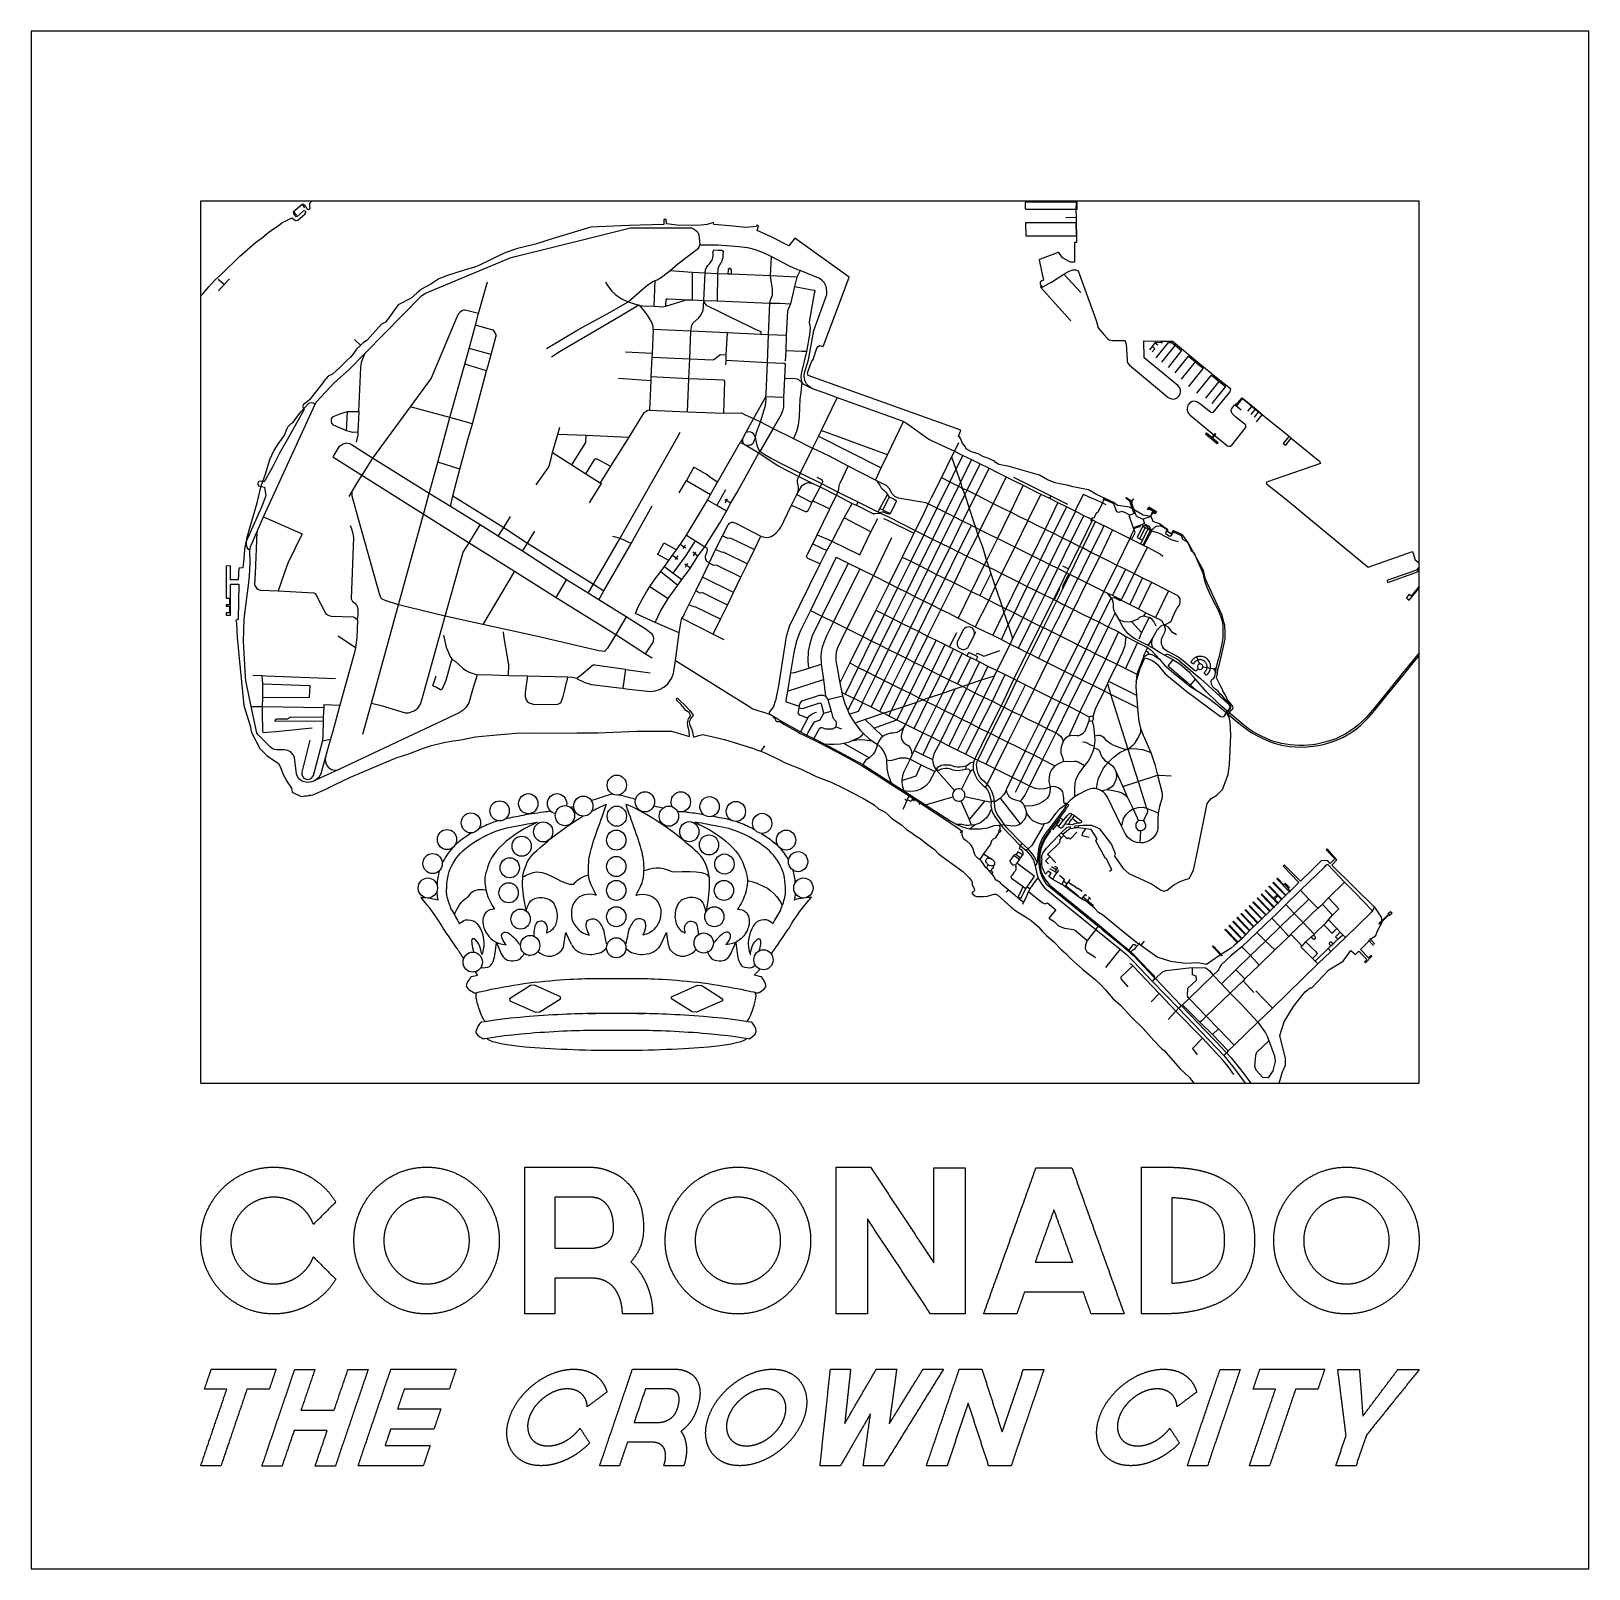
# Model space of a CAD drawing. Header units: millimetres. Extents: x 217 to 400, y 411 to 592.
import ezdxf

# ---------------------------------------------------------------- set-up
doc = ezdxf.new("R2010")
doc.units = ezdxf.units.MM
doc.header["$MEASUREMENT"] = 0
doc.layers.add('Default', color=18, linetype='Continuous', true_color=0x000000)
doc.layers.add('Meubles', color=7, linetype='Continuous', true_color=0xffffff)

msp = doc.modelspace()

# ---------------------------------------------------------------- linework, layer by layer
at = {"color": 1, "true_color": 0xff0000}
for points in [[(236.63, 561), (236.86, 561.25), (237.57, 562.07), (238.3, 562.86), (239.1, 563.59), (241.21, 565.65), (243.07, 567.28), (243.9, 567.88), (244.5, 568.37), (245.08, 568.8), (245.75, 569.24), (246.2, 569.59), (247.35, 570.21), (247.8, 569.88), (248.05, 569.9), (248.9, 570.62), (249, 570.8), (249.02, 570.94), (248.87, 571), (248.68, 570.97), (248, 570.34), (247.86, 570.32), (247.67, 570.51), (247.59, 570.69), (247.55, 570.92), (248.57, 571.79), (248.73, 571.82), (249.02, 571.54), (249.16, 571.21), (249.33, 571.19), (249.52, 571.32), (249.47, 571.59), (249.48, 571.93), (249.77, 572.19)], [(248.57, 571.79), (248.86, 571.36)], [(339.92, 572.02), (339.81, 572.01), (333.9, 572.02), (333.82, 571.96), (333.82, 571.29), (333.89, 571.22), (339.79, 571.21), (339.93, 571.23), (339.92, 572.02)], [(339.81, 572.19), (339.8, 572.01), (339.78, 571.21), (339.81, 570.25), (339.83, 569.62), (339.84, 568.06), (339.84, 567.28), (339.63, 567.28), (339.64, 564.99), (339.59, 564.96), (339.15, 564.95), (338.2, 565.48), (337.78, 566.11), (337.73, 566.12), (337.68, 566.12), (335.5, 565.29), (335.46, 565.26), (335.57, 564.66), (335.81, 563.57), (335.95, 562.86), (335.78, 562.75), (335.63, 562.66), (335.57, 562.56), (335.57, 562.42), (335.66, 562.2), (335.72, 562.13), (335.76, 562.06), (335.79, 562.05), (335.87, 562.03), (336.87, 562.6), (336.91, 562.62), (338.38, 563.55), (339.01, 563.9), (339.42, 564.07), (339.78, 564.05), (340.07, 563.93), (342.13, 558.2), (342.24, 557.8), (342.37, 557.37), (342.39, 557.27), (343.09, 556.45), (343.55, 555.93), (343.72, 555.83), (343.91, 555.76), (344.11, 555.73), (344.42, 555.72), (345.52, 555.73), (345.6, 555.68), (345.73, 555.29), (345.82, 553.49), (345.83, 553.3), (345.88, 553.11), (346.1, 552.81), (350.11, 549.49), (350.67, 549.03), (350.85, 548.93), (351.05, 548.85), (351.27, 548.83), (351.44, 548.86), (351.68, 548.95), (351.85, 549.11), (352.01, 549.29), (352.08, 549.47), (352.12, 549.63), (352.1, 549.86), (352.07, 550.03), (352.03, 550.15), (351.98, 550.23), (351.8, 550.43), (347.82, 553.68), (347.78, 555.68), (349.76, 555.67), (349.84, 555.67), (351.17, 555.66), (351.52, 555.37), (354.17, 553.2), (356.57, 551.23), (358.02, 550.06), (357.97, 549.93), (357.96, 549.79), (357.95, 549.7), (356.79, 548.32), (355.93, 547.25), (355.83, 547.2), (355.67, 547.28), (354.55, 548.15), (354.13, 548.45), (353.9, 548.55), (353.71, 548.58), (353.51, 548.53), (353.37, 548.47), (353.18, 548.33), (353.09, 548.24), (353, 548.11), (352.93, 547.95), (352.9, 547.76), (352.91, 547.57), (352.93, 547.41), (353, 547.25), (353.1, 547.11), (353.24, 546.94), (355.8, 544.83), (357.66, 543.32), (357.87, 543.29), (357.99, 543.3), (358.15, 543.38), (359.78, 545.43), (359.82, 545.56), (359.81, 545.64), (359.8, 545.75), (359.75, 545.83), (358.65, 546.71), (358.22, 547.12), (358.15, 547.21), (358.1, 547.45), (358.13, 547.63), (358.19, 547.75), (358.48, 548.17), (358.62, 548.06), (359.37, 548.98), (361.04, 547.63), (361.58, 547.18), (362.03, 546.79), (364.91, 544.44), (365.18, 544.22), (367.71, 542.15), (368.51, 541.5), (368.62, 541.25), (363.4, 539.44), (362.27, 539.03), (362.25, 538.86), (364.45, 537.1), (367.69, 534.43), (374.25, 529.01), (379.46, 530.86), (379.8, 529.89), (380.25, 529.52)], [(363.76, 468.21), (364.15, 469.54), (364.5, 470.32), (364.5, 471.12), (363.84, 473.81), (364.34, 475.44), (365.42, 477.24), (366.41, 478.5), (366.81, 478.98), (367.39, 479.44), (367.6, 479.44), (369.62, 481.55), (371.28, 482.58), (372.18, 483.86), (372.75, 483.37), (373.15, 483.77), (374.08, 482.8), (373.8, 482.52), (373.92, 482.41), (374.68, 483.16), (374.59, 483.28), (374.27, 482.99), (373.32, 483.96), (374.62, 485.24), (375.16, 485.6), (375.34, 486.17), (375.88, 487.19), (375.83, 487.77), (375.1, 488.84), (369.94, 493.92), (370.54, 494.53), (369.42, 495.83), (369.29, 495.72), (370.32, 494.63), (369.75, 494.09), (369.47, 494.41), (368.74, 494.44), (367.54, 493.24), (366.27, 492.01), (364.39, 493.9), (364.22, 493.78), (366.08, 491.85), (363.65, 489.45), (362.67, 488.51), (362.62, 488.46), (360.77, 486.69), (360.7, 486.62), (360.33, 486.27), (359.4, 485.27), (358.45, 484.45), (358.1, 484.1), (356.82, 483.34), (355.19, 482.21), (354.18, 482.4), (352.71, 482.33), (350.96, 482.55), (349.35, 483.07), (347.45, 484.43), (346.99, 484.73), (345.36, 486.06), (342.91, 488.05), (342.44, 488.34), (342.03, 488.81), (340.98, 489.64), (340.44, 489.94), (340.27, 490.07), (338.49, 491.37), (338.3, 491.53), (338.11, 491.63), (337.05, 492.2), (336.6, 492.55), (336.88, 492.9), (336.51, 493.2), (336.22, 492.84), (335.96, 493.32), (335.83, 493.66), (335.79, 494.15), (335.76, 494.44), (335.82, 494.56), (335.78, 494.73), (335.78, 495.02), (335.88, 495.31), (336.31, 495.89), (337.77, 497.42), (338.06, 497.7), (338.76, 498.38), (339.1, 498.44), (339.12, 498.21), (339.64, 498.31), (339.69, 498.55), (340.14, 498.59), (340.62, 498.63), (341.6, 498.61), (342.23, 498.37), (342.58, 498.17), (343.97, 496.34), (344.43, 495.28), (344.32, 494.98), (345.35, 493.49), (346.03, 492.92), (348.7, 491.72), (349.76, 490.99), (350.17, 490.85), (350.56, 490.96), (351.35, 491.59), (352.09, 491.96), (352.7, 492.21), (353.14, 492.32), (353.67, 493.31), (354.11, 495.5), (355.27, 501.16), (355.72, 501.76), (356.42, 502.14), (357.05, 502.83), (357.73, 504.58), (357.9, 505.78), (358.04, 509.17), (357.96, 510.79), (357.91, 511.16), (357.86, 511.35), (357.74, 511.51), (357.67, 511.57), (357.91, 511.91), (358.13, 512.19), (358.27, 512.33), (358.31, 512.5), (358.15, 512.8), (357.77, 513.24), (357.64, 513.4), (357.57, 513.6), (357.41, 513.93), (357.12, 514.43), (357.06, 514.61), (356.83, 515.04), (356.58, 515.49), (356.46, 515.75), (356.38, 515.99), (356.39, 516.15), (356.46, 516.51), (356.53, 516.95), (356.62, 517.34), (356.82, 518.11), (356.88, 518.28), (356.93, 518.42), (357.39, 520.59), (357.38, 520.86), (357.39, 521.28), (357.33, 522.17), (357.23, 522.54), (357.01, 523.35), (355.07, 527.59), (354.83, 528.63), (352.98, 531.98), (352.34, 532.82), (351.26, 533.35), (351, 532.95), (350.62, 533.17), (350.64, 533.41), (349.64, 534.12), (348.9, 534.42), (348.66, 534.99), (347.7, 535.14), (346.45, 535.89), (346.11, 536.1), (344.73, 536.29), (344.71, 536.3), (344.5, 536.46), (344.33, 536.6), (342.21, 537.58), (341.26, 538.12), (340.65, 538.26), (339.46, 538.49), (338.77, 538.7), (338.06, 538.81), (337.33, 538.97), (336.44, 539.3), (335.48, 539.86), (331.92, 540.87), (330.69, 541.13), (330.3, 541.35), (330.18, 541.52), (329.41, 541.87), (328.83, 542.08), (328.27, 542.36), (327.47, 542.6), (326.85, 542.98), (326.75, 543.25), (326.37, 543.69), (326.21, 544.13), (326.05, 544.39), (325.94, 544.43), (326.23, 545.16), (308.23, 551.61), (308.16, 551.91), (308.62, 553.21), (308.81, 553.49), (309.29, 554.93), (309.57, 555.14), (310.01, 555.01), (312.05, 560.43), (313.05, 563.2), (306.66, 567.81), (305.93, 566.88), (303.85, 567.97), (302.23, 568.7), (302.37, 569.22), (302.16, 569.31), (302.1, 569.15), (300.88, 569.07), (298.97, 569.26), (297.11, 569.39), (297.07, 569.65), (296.31, 569.42), (295.59, 569.32), (293.04, 569.29), (291.52, 569.5), (291.47, 570.01), (291.22, 569.99), (291.2, 569.41), (287.08, 569.27), (282.62, 569.08), (278.17, 567.76), (276.09, 567.07), (273.82, 566.52), (273.6, 566.45), (272.41, 566.01), (269.41, 564.59), (269.01, 564.4), (267.56, 563.99), (265.71, 563.39), (264.68, 563.01), (263.75, 562.37), (262.64, 561.77), (262.09, 561.33), (261.41, 560.73), (259.91, 559.94), (259.26, 559.09), (258.91, 558.58), (258.69, 558.25), (258.42, 557.9), (257.92, 557.65), (256.26, 555.77), (255.82, 555.48), (255.47, 555.15), (254.98, 554.71), (254.63, 554.19), (254.28, 553.78), (253.84, 553.38), (253.05, 552.59), (252.15, 551.75), (251.66, 551.53), (251.14, 550.93), (251, 550.74), (249.43, 548.75), (249.07, 548.43), (248.74, 548.2), (248.63, 547.94), (248.81, 547.61), (246.81, 544.04), (245.92, 542.46), (245.07, 540.8), (244.09, 539.09), (243.6, 539.16), (243.38, 539.06), (243.35, 538.81), (243.44, 538.6), (244.15, 538.45), (244.28, 537.43), (243.8, 536.09), (241.94, 531.98), (241.77, 531.13), (241.69, 530.02), (241.59, 528.96), (241.13, 528.9), (241.04, 527.52), (240.12, 527.51), (240.12, 529.18), (239.63, 529.15), (239.63, 525.37), (240, 525.37), (240.03, 524.6), (239.63, 524.58), (239.63, 524.43), (240.01, 524.41), (240.01, 523.62), (239.62, 523.62), (239.63, 523.38), (240.12, 523.38), (240.12, 527.03), (241.1, 527), (241.02, 522.91), (240.75, 522.68), (240.83, 522.4), (240.91, 520.68), (241.11, 518.72), (241.11, 518.67), (241.15, 518.28), (241.71, 512.73), (242.46, 510.31), (242.62, 509.55), (243.59, 507.67), (244.42, 506.83), (244.7, 506.64), (245.8, 505.9), (246, 505.52), (246.28, 504.8), (246.31, 504.66), (246.74, 503.88), (246.75, 503.83), (247.32, 502.99), (247.39, 502.51), (248.46, 502)], [(247.55, 570.92), (247.93, 570.46)], [(339.83, 569.61), (333.86, 569.59), (333.88, 568.07), (339.84, 568.06), (339.83, 569.61)], [(338.6, 570.23), (339.81, 570.25), (339.87, 570.25)], [(269.21, 516.33), (268.67, 514.57), (268.21, 513.04), (267.9, 512.51), (267.56, 512.18), (267.07, 511.87), (252.91, 505.18), (250.16, 503.91), (249.95, 503.8), (249.68, 503.71), (249.2, 503.66), (248.71, 503.75), (248.5, 503.84), (248.2, 504.06), (247.99, 504.41), (247.91, 504.67), (247.67, 506.6), (247.54, 506.87), (247.29, 507.17), (247.12, 507.29), (246.76, 507.44), (246.45, 507.49), (245.53, 507.48), (245.32, 507.52), (245.1, 507.61), (244.85, 507.8), (243.4, 509.27), (243.25, 509.5), (242.57, 512.59), (241.95, 515.65), (241.9, 516.09), (241.69, 519.58), (241.66, 520.26), (241.73, 522.92), (242.12, 526.01), (242.33, 527.52), (242.42, 528.63), (242.44, 529.61), (242.42, 530.97), (242.49, 531.42), (243.22, 533.15), (244.02, 534.95), (250.1, 548.24), (250.27, 548.52), (252.4, 550.79), (254.09, 552.26), (256.02, 554.24), (262.66, 561.01), (263.04, 561.26), (273.09, 565.47), (273.86, 565.69), (282.88, 567.91)], [(282.88, 567.91), (287.27, 569.01), (294.47, 569.01), (294.78, 568.87), (295.19, 568.55), (295.33, 568.23), (295.39, 567.83), (295.45, 567.01)], [(287.02, 560.31), (288.6, 561.67), (289.18, 562.19), (289.92, 562.68), (290.18, 562.8), (290.42, 562.89), (290.93, 563.18), (291.91, 563.95), (292.85, 564.76), (295.3, 566.62), (295.42, 566.83), (295.45, 567.01)], [(295.45, 567.01), (297.62, 566.99), (300.05, 566.83), (301.08, 566.68), (301.96, 566.46), (302.94, 566.11), (303.91, 565.63)], [(295.92, 560.46), (296.07, 563.68), (296.07, 563.82), (296.11, 563.96), (296.14, 564.08), (296.24, 564.35), (296.33, 564.47), (296.4, 564.59), (296.48, 564.67), (296.59, 564.77), (296.69, 564.87), (296.76, 564.99), (296.91, 565.22), (296.96, 565.36), (296.99, 565.5), (296.99, 565.52), (297.02, 565.73), (297.03, 565.9), (297.03, 565.97), (297.01, 566.04), (297, 566.13), (297.01, 566.22), (297.09, 566.41), (297.6, 566.39), (298.05, 566.37), (298.19, 566.26), (298.22, 566.13), (298.2, 566.04), (298.16, 565.95)], [(298.16, 565.95), (298.15, 565.57), (298.15, 565.48), (298.09, 565.28), (298.01, 564.98), (297.92, 564.88), (297.63, 564.34), (297.57, 564.14), (297.53, 563.61), (297.49, 560.39)], [(303.22, 549.13), (303.26, 549.4), (303.43, 553.16), (303.56, 556.42), (303.71, 560.12), (303.8, 560.53), (304.01, 561.09), (304.02, 561.74), (303.8, 563.34), (303.91, 565.63)], [(303.91, 565.63), (305.91, 564.57), (306.48, 564.31), (307.28, 563.98)], [(306.9, 563.2), (303.8, 563.34), (300.11, 563.5), (299.2, 563.55), (298.75, 563.57), (297.53, 563.61), (296.07, 563.68), (294.61, 563.73), (291.91, 563.95)], [(294.58, 560.51), (294.61, 563.73)], [(299.2, 563.55), (299.2, 564.03), (299.17, 564.11), (299.09, 564.2), (298.94, 564.22), (298.81, 564.12), (298.79, 564.02), (298.75, 563.57)], [(307.28, 563.98), (306.9, 563.2), (306.62, 562.11), (306.13, 560.06), (305.79, 559.24), (305.65, 556.33), (305.6, 554.52), (305.51, 553.31)], [(308.7, 550.09), (308.33, 550.32), (308.03, 550.64), (307.84, 551.03), (307.76, 551.52), (307.8, 551.98), (307.94, 552.44), (308.26, 553.46), (308.9, 556.9), (310.42, 561.17), (310.44, 561.56), (310.35, 562.09), (310.11, 562.57), (309.81, 562.87), (309.48, 563.09), (307.28, 563.98)], [(239.39, 562.34), (238.66, 562.94)], [(238.7, 561.6), (239.39, 562.34), (240.01, 563)], [(255.72, 509.34), (256.77, 513.01), (259.94, 524.57), (262.91, 535.37), (263.54, 537.71), (264.56, 541.38), (266, 546.65), (267.76, 552.93), (268.27, 554.81), (269.01, 557.55), (269.36, 558.9), (270.41, 562.65)], [(284.34, 562.61), (284.56, 562.22), (285.1, 561.54), (285.56, 561.11), (285.83, 560.91), (286.31, 560.62), (287.02, 560.31), (288.25, 559.91), (288.44, 559.84), (288.68, 559.8), (290.07, 559.77), (291.08, 559.72), (291.43, 559.78), (293.72, 560.47), (293.96, 560.51), (294.22, 560.53), (294.58, 560.51), (295.92, 560.46), (297.49, 560.39), (303.71, 560.12), (304.88, 560.12), (306.13, 560.06)], [(290.07, 559.77), (290.18, 562.8)], [(306.62, 562.11), (308.45, 561.75), (308.94, 561.65), (309.01, 561.54), (308.95, 561.26), (308.35, 557.93), (308.42, 557.43), (308.48, 557.25), (308.39, 556.42), (308.03, 554.43), (307.44, 552.02), (307.38, 551.54), (307.41, 551.06), (307.49, 550.77), (307.35, 549.59), (307.25, 548.83), (307.16, 546.78), (307.06, 545.74), (306.86, 545.01), (306.48, 544.19)], [(335.82, 562.19), (335.63, 562.01), (339.19, 558.07)], [(340.37, 561.39), (338.38, 563.54)], [(277.38, 554.78), (281.09, 556.98), (283.14, 558.13), (284.97, 559.1), (287.02, 560.31)], [(291.43, 559.78), (291.5, 560.53), (291.58, 560.63), (291.69, 560.65), (294.22, 560.53)], [(294.02, 547.34), (294.17, 551.22), (294.27, 553.57), (294.41, 556.82), (294.51, 557.56), (294.67, 557.81), (295.35, 558.42), (295.58, 558.71), (295.84, 559.32), (295.91, 560.36), (295.92, 560.46)], [(295.91, 560.36), (296, 560.14), (296.19, 559.91), (297.74, 559.15), (298.84, 558.59), (300.28, 557.91), (301.04, 557.54), (301.84, 557.13), (302.65, 556.8), (302.66, 556.45)], [(269.36, 558.9), (267.96, 559.27), (267.76, 559.32), (267.58, 559.31), (267.42, 559.24), (267.16, 559.05), (266.97, 558.85), (266.7, 558.22), (263.77, 551.31), (261.31, 547.92), (256.88, 541.85), (255.61, 539.86), (255.12, 539.07), (254.46, 538), (254.07, 537.35)], [(288.25, 559.91), (285.9, 558.5), (279, 554.42), (277.97, 553.76)], [(289.96, 557.03), (289.94, 557.42), (289.75, 557.94), (289.27, 558.7), (288.79, 559.37), (288.54, 559.67), (288.25, 559.91)], [(266.06, 536.16), (266.33, 537.41), (267.15, 540.57), (268.16, 544.17), (268.64, 545.9), (270.32, 552.17), (270.5, 552.8), (270.85, 554.07), (271.4, 556.14), (271.44, 556.24), (271.46, 556.36), (271.43, 556.44), (271.35, 556.65), (271.22, 556.84), (271.12, 556.94), (271.05, 556.97), (269.01, 557.55)], [(289.96, 557.03), (289.83, 554.21), (289.8, 553.77), (289.69, 551.44), (289.68, 550.97), (289.54, 547.52)], [(305.65, 556.33), (303.56, 556.42), (302.66, 556.45), (298.67, 556.62), (294.41, 556.82), (289.96, 557.03)], [(298.67, 556.62), (298.54, 554.05), (298.54, 553.4), (298.5, 552.87)], [(255.48, 555.15), (254.76, 555.85)], [(270.85, 554.07), (268.27, 554.81)], [(348.5, 554.64), (348.8, 555.01), (349.15, 555.46), (349.21, 555.53), (349.84, 555.51), (350.01, 555.51)], [(348.8, 555.01), (349.08, 554.75), (348.78, 554.41)], [(349.15, 555.46), (349.44, 555.23)], [(349.24, 553.71), (350.71, 555.51), (351.07, 555.51), (351.4, 555.24), (351.5, 555.17), (352.23, 554.56), (350.65, 552.56)], [(349.84, 555.67), (349.84, 555.51)], [(351.5, 555.17), (349.89, 553.17)], [(351.52, 555.37), (351.4, 555.24)], [(255.26, 547.35), (255.49, 552.57), (255.59, 553.19), (255.72, 553.59), (256.02, 554.24)], [(270.32, 552.17), (267.76, 552.93)], [(289.83, 554.21), (286.69, 554.37)], [(289.8, 553.77), (294.27, 553.57), (296.96, 553.45), (297.1, 553.51), (297.81, 554.05), (297.9, 554.07), (298.54, 554.05)], [(298.54, 553.4), (303.43, 553.16), (305.31, 553.06)], [(305.31, 553.06), (305.43, 553.05), (305.51, 552.93), (305.43, 551.29), (305.33, 549.06), (305.3, 547.89), (305.24, 547.57), (305.06, 547.02), (304.12, 545.36), (302.54, 542.66)], [(308.03, 554.43), (307.49, 554.45), (305.6, 554.52)], [(351.48, 551.94), (353.06, 553.89), (353.89, 553.22), (354.06, 553.08), (354.79, 552.46), (353.06, 550.33)], [(352.24, 551.18), (353.89, 553.22)], [(354.17, 553.2), (354.06, 553.08)], [(289.68, 550.97), (285.88, 551.25)], [(298.28, 547.18), (298.4, 550.91), (298.36, 551.01), (298.3, 551.04), (294.17, 551.22), (289.69, 551.44)], [(305.43, 551.29), (306.7, 551.24), (306.92, 551.2), (307.09, 551.13), (307.49, 550.77), (307.59, 550.64), (308.7, 550.09)], [(354.06, 549.54), (355.78, 551.66), (356.45, 551.1), (356.67, 550.9), (357.41, 550.31), (355.8, 548.32)], [(355.09, 548.95), (356.67, 550.9)], [(356.58, 551.23), (356.45, 551.1)], [(303.22, 549.13), (301.79, 546.55), (300.87, 544.89), (300.47, 544.16), (300.23, 543.73)], [(302.54, 542.66), (302.25, 543.24), (302.1, 543.9), (302, 544.34), (302.15, 544.89), (302.61, 546.13), (303.18, 548.06), (303.26, 548.77), (303.22, 549.13)], [(303.22, 549.13), (305.33, 549.06)], [(308.7, 550.09), (310.06, 549.61), (311.65, 549), (319.31, 546.27), (319.48, 546.18), (319.82, 546), (322.45, 544.12), (322.85, 543.9), (325.47, 542.7)], [(242.42, 530.97), (242.21, 531.16), (242.09, 531.34), (242.02, 531.73), (242.07, 532.42), (243.29, 536.6), (243.75, 538.6), (243.93, 539.17), (244.27, 540), (244.76, 541.71), (245.24, 542.72), (245.87, 543.73), (246.07, 543.96), (246.48, 544.59), (246.76, 545.27), (246.94, 545.58), (247.28, 545.97), (247.52, 546.12), (248.43, 547.31), (248.88, 547.84), (249.37, 548.34), (249.48, 548.4), (249.71, 548.43), (249.89, 548.38), (250.1, 548.24)], [(255.16, 544.94), (254.57, 544.91), (254.12, 544.99), (253.81, 545.1), (252.28, 545.77), (252.08, 546), (252.03, 546.2), (252.05, 546.49), (252.21, 546.72), (252.34, 546.81), (253.12, 547.12), (253.92, 547.35), (255.26, 547.35)], [(253.81, 545.1), (253.92, 547.35)], [(255.26, 547.35), (255.16, 544.94), (255.16, 544.61), (254.95, 543.77)], [(268.64, 545.9), (266, 546.65), (261.31, 547.92)], [(289.54, 547.52), (289.33, 547.47), (289.13, 547.38), (288.86, 547.19), (288.68, 546.98), (287.08, 544.36), (284.93, 540.91)], [(289.54, 547.52), (294.02, 547.34), (298.28, 547.18), (300.38, 547.2), (300.82, 546.99), (301.79, 546.55)], [(311.65, 549), (309.75, 545.11), (309.43, 544.46), (308.74, 543.06), (307.3, 540.1), (307.11, 539.72)], [(358.59, 548.32), (358.6, 548.22), (358.68, 548.14), (358.71, 548.11), (359.11, 548.61), (359.15, 548.59), (358.7, 548.04), (359.28, 547.56)], [(361.91, 546.81), (361.73, 546.96), (361.31, 547.3), (361.22, 547.37), (361.17, 547.42), (360.91, 547.62), (360.51, 547.96), (359.39, 548.88), (358.69, 548.04), (359.28, 547.56)], [(360.07, 547.42), (360.51, 547.96)], [(360.43, 547.03), (360.91, 547.62)], [(360.84, 546.71), (361.31, 547.3)], [(276.16, 538.73), (277.49, 540.61), (277.68, 540.92), (277.92, 541.84), (278.1, 542.54), (278.72, 544.7), (278.94, 545.53)], [(301.79, 546.55), (302.61, 546.13), (304.12, 545.36)], [(304.12, 545.36), (306.48, 544.19), (308.74, 543.06)], [(316.17, 539.28), (316.85, 540.71), (317.59, 542.25), (319.48, 546.18)], [(361.06, 546.13), (361.73, 546.96)], [(289.07, 518.82), (289.98, 520.22), (290.02, 520.69), (289.87, 521.1), (289.12, 521.67), (286.77, 523.17), (283.56, 525.16), (282.31, 525.94), (279.74, 527.54), (274.57, 530.92), (271.7, 532.68), (269.57, 534), (266.06, 536.16), (263.54, 537.71), (256.88, 541.85), (254.26, 543.5), (253.75, 543.62), (253.4, 543.53), (252.9, 543.21), (252.2, 542.01)], [(278.72, 544.7), (282.06, 544.58), (287.08, 544.36)], [(280.36, 541.07), (282.01, 543.73), (282.06, 544.58)], [(282.31, 525.94), (282.93, 527.01), (285.96, 532.26), (292.82, 544.35), (293.15, 544.92)], [(287.88, 523.55), (288.2, 524.36), (288.68, 525.3), (289.16, 526.1), (289.58, 526.76), (290.21, 527.63), (290.87, 528.51), (291.31, 529.09), (291.81, 529.82), (292.24, 530.42), (292.71, 531.05), (293.16, 531.73), (293.89, 532.81), (296.35, 536.93), (296.72, 537.6), (297.53, 539.02), (300.23, 543.73)], [(300.23, 543.73), (300.67, 543.5), (300.88, 543.39), (302.43, 542.49)], [(300.47, 544.16), (300.48, 544.04), (300.48, 543.94), (300.5, 543.82), (300.53, 543.74), (300.58, 543.64), (300.63, 543.56), (300.67, 543.5)], [(300.88, 543.39), (301.07, 543.39), (301.29, 543.39), (301.48, 543.45), (301.64, 543.55), (301.75, 543.65), (301.83, 543.79), (301.92, 544), (301.96, 544.14), (301.99, 544.25), (302, 544.34), (301.98, 544.4), (301.9, 544.57), (301.78, 544.74), (301.62, 544.86), (301.46, 544.93), (301.26, 544.97), (301.09, 544.95), (300.94, 544.92), (300.87, 544.89)], [(309.43, 544.46), (316.85, 540.71)], [(317.59, 542.25), (309.75, 545.11)], [(325.95, 543.67), (325.47, 542.7), (325.12, 542.01), (323.93, 539.59), (322.78, 537.27), (322.38, 536.47)], [(252.2, 542.01), (255.61, 539.86), (268.27, 531.89), (273.62, 528.53), (278.52, 525.44), (285.55, 521.1), (289.07, 518.82), (289.85, 518.32)], [(278.1, 542.54), (280.36, 541.07), (282.02, 540.02), (283.69, 538.96)], [(282.02, 540.02), (283.07, 541.73), (283.17, 541.8), (283.31, 541.78), (284.93, 540.91)], [(300.98, 539.92), (302.43, 542.49)], [(302.43, 542.49), (302.54, 542.66)], [(302.43, 542.49), (304.68, 540.97), (307.11, 539.72), (308.85, 538.85), (309.63, 538.47), (311.58, 537.49), (313.43, 536.54), (313.91, 536.32), (315.85, 535.36), (316, 535.28)], [(314.11, 536.67), (311.73, 537.85), (309.82, 538.84), (307.3, 540.1), (305.4, 541.03), (303.87, 541.83), (303.13, 542.26), (302.54, 542.66)], [(322.38, 536.47), (322.11, 536.62), (319.32, 537.06), (318.86, 537.15), (318.44, 537.35), (318.12, 537.67), (317.82, 538.27), (317.51, 538.62), (316.33, 539.2), (316.17, 539.28), (312.95, 540.92), (310.73, 542.12), (308.74, 543.06)], [(326.46, 542.2), (325.65, 540.56), (324.93, 539.09), (323.39, 535.97), (321.85, 532.85), (320.31, 529.73), (318.76, 526.59), (317.21, 523.44), (315.66, 520.32), (314.12, 517.2), (312.58, 514.07)], [(327.5, 541.7), (326.18, 539.02), (325.95, 538.58), (324.43, 535.45), (322.88, 532.34), (321.36, 529.2), (319.83, 526.07), (318.25, 522.93), (316.71, 519.81), (315.19, 516.68), (313.63, 513.57), (312.9, 512.12)], [(325.12, 542.01), (325.65, 540.56), (326.18, 539.02), (326.37, 538.35), (326.7, 537.55), (327.2, 535.97), (327.73, 534.4), (327.96, 533.69), (328.21, 532.83), (328.76, 531.4), (329.26, 529.79), (329.54, 529.02), (329.77, 528.28), (330.28, 526.76), (330.83, 525.19), (331.08, 524.35), (331.29, 523.68), (331.79, 522.21), (332.33, 520.61)], [(325.47, 542.7), (326.46, 542.2), (327.5, 541.7), (328.51, 541.21), (329.55, 540.68), (330.56, 540.18), (331.56, 539.66), (332.58, 539.17), (333.58, 538.67), (334.65, 538.14), (335.65, 537.63), (336.67, 537.14), (337.66, 536.64), (338.7, 536.12), (339.73, 535.61), (340.72, 535.1), (341.61, 534.66), (341.75, 534.6)], [(267.15, 540.57), (264.56, 541.38)], [(284.93, 540.91), (283.69, 538.96)], [(297.53, 539.02), (296.65, 539.63), (296.32, 539.89), (294.75, 540.8), (293.89, 539.25)], [(296.06, 531.42), (297.77, 534.18), (298.6, 535.62), (299.11, 536.59), (299.8, 537.77), (300.98, 539.92)], [(309.28, 532.83), (310.78, 535.91), (311.58, 537.49), (311.73, 537.85), (311.82, 538.08), (311.83, 538.2), (311.88, 538.61), (311.93, 538.78), (311.98, 538.94), (312.95, 540.92)], [(314.66, 513.05), (314.68, 513.19), (316.16, 516.18), (317.69, 519.3), (319.24, 522.43), (320.79, 525.58), (322.33, 528.7), (323.88, 531.84), (325.42, 534.95), (326.7, 537.55), (326.96, 538.08), (328.51, 541.21)], [(329.55, 540.68), (328.01, 537.57), (327.2, 535.97), (326.43, 534.43), (324.92, 531.32), (323.35, 528.17), (321.84, 525.06), (320.29, 521.91), (318.76, 518.8), (317.19, 515.67), (315.67, 512.55)], [(282.46, 536.61), (283.85, 538.87)], [(283.69, 538.96), (283.85, 538.87)], [(293.03, 537.77), (293.89, 539.25)], [(293.89, 539.25), (296.72, 537.6)], [(297.45, 536.28), (298.54, 538.19)], [(306.26, 536.32), (307.29, 535.85), (307.91, 535.57), (308.03, 535.58), (308.21, 535.69), (308.57, 536.42), (308.67, 536.64), (308.77, 536.83), (309.59, 538.39), (309.63, 538.47), (309.82, 538.84), (309.94, 539.09), (309.92, 539.26), (309.29, 539.6)], [(306.9, 537.58), (307.01, 537.81), (307.09, 538.16), (307.09, 538.37), (307.03, 538.73), (306.96, 538.94), (306.96, 539.3), (307.03, 539.55), (307.11, 539.72)], [(306.9, 537.58), (307.43, 538.52), (307.57, 538.67), (307.75, 538.82), (307.86, 538.88), (308.01, 538.94), (308.24, 538.98), (308.4, 538.97), (308.58, 538.94), (308.72, 538.9), (308.85, 538.85)], [(316.33, 539.2), (316.52, 538.89), (316.69, 538.69), (316.83, 538.36), (316.96, 538.26), (317.15, 538.11), (317.41, 537.84), (317.53, 537.68), (317.57, 537.58), (317.6, 537.52), (317.69, 537.37), (317.78, 537.32), (318.38, 537.03), (318.53, 536.9), (318.59, 536.78), (318.55, 536.63), (317.89, 535.35), (317.87, 535.31), (317.78, 535.26), (317.6, 535.29), (317.12, 535.49), (316.92, 535.5), (316.65, 535.44)], [(331.56, 539.66), (330.04, 536.54), (328.48, 533.43), (328.21, 532.83), (326.95, 530.31), (325.42, 527.16), (323.87, 524.05), (322.31, 520.9), (320.78, 517.8), (319.24, 514.66), (318, 512.07), (317.85, 511.77), (317.73, 511.51)], [(323.93, 539.59), (324.93, 539.09), (325.95, 538.58), (326.37, 538.35), (326.96, 538.08), (328.01, 537.57), (330.04, 536.54), (331.04, 536.03), (332.07, 535.53), (333.04, 535.05), (334.13, 534.52), (335.12, 534.01), (336.18, 533.5), (337.15, 533.02), (338.2, 532.49), (339.19, 531.99), (340.22, 531.47), (340.61, 531.32), (341.55, 530.8), (342.61, 530.29), (343.57, 529.79), (343.64, 529.75), (344.63, 529.26), (345.64, 528.78), (346.67, 528.26)], [(333.58, 538.67), (332.07, 535.53), (330.54, 532.4), (329.26, 529.79), (328.97, 529.3), (327.44, 526.15), (325.9, 523.03)], [(332.45, 539.64), (336.83, 537.44), (338.8, 536.46)], [(286.77, 523.17), (285.55, 521.1), (284.59, 519.46), (284.22, 519.09), (283.54, 519.16), (276.15, 520.87), (269.86, 522.27), (265.45, 523.24), (259.94, 524.57), (258.38, 525.08), (258.03, 525.23), (257.86, 525.39), (257.69, 525.86), (255.29, 534.42), (254.46, 537.37), (254.46, 538)], [(265.24, 521.01), (265.54, 519.58), (266.06, 518.41), (266.25, 518.19), (266.34, 518.1), (266.62, 517.93), (267.56, 517.08), (267.96, 516.82), (268.27, 516.66), (269.21, 516.33), (269.94, 516.36), (272.92, 516.27), (275.14, 516.21), (279.9, 516.08), (280.45, 516.06), (280.94, 515.92), (281, 515.86), (281.92, 515.43), (282.7, 515.2), (285.96, 514.8), (286.39, 514.75), (286.76, 514.7), (289.3, 514.39), (289.65, 514.37), (290.18, 514.44), (290.72, 514.6), (291.2, 514.86), (291.69, 515.28), (291.94, 515.62), (292.11, 515.91), (292.35, 516.5), (292.39, 516.76), (292.59, 518.03), (293.01, 521.27), (293.25, 522.71), (293.35, 523.01), (293.52, 523.25), (293.7, 523.64), (294.17, 524.58), (294.99, 526.22), (295.78, 527.83), (296.56, 529.49), (297.32, 531.11), (298.14, 532.71), (298.8, 534.02), (298.92, 534.18), (299.03, 534.23), (299.17, 534.29), (299.24, 534.31), (299.34, 534.32), (299.48, 534.3), (299.59, 534.26), (299.72, 534.2), (302.66, 532.67), (302.75, 532.63), (302.89, 532.58), (303.1, 532.54), (303.35, 532.53), (303.62, 532.56), (303.76, 532.59), (303.87, 532.63), (304.07, 532.74), (304.19, 532.83), (304.46, 533.08), (304.84, 533.5), (304.99, 533.73), (305.14, 533.97), (305.3, 534.32), (305.34, 534.45), (306.26, 536.32), (306.9, 537.58)], [(266.33, 537.41), (272.34, 533.7), (275.13, 531.84), (282.93, 527.01), (284.13, 526.25)], [(283.56, 525.16), (284.13, 526.25), (287.32, 531.75), (287.35, 531.81), (289.82, 536.23)], [(298.6, 535.62), (297.45, 536.28), (296.35, 536.93)], [(298.41, 537.01), (298.61, 536.88), (299.11, 536.59)], [(298.47, 536.61), (298.61, 536.88), (298.73, 537.08)], [(306.9, 537.58), (308.32, 536.83), (308.67, 536.64)], [(308.77, 536.83), (310.78, 535.91)], [(311.05, 532.07), (311.12, 532.24), (312.49, 534.83), (313.43, 536.54)], [(313.91, 536.32), (314.11, 536.67)], [(316.76, 535.38), (316.65, 535.44), (316.48, 535.52), (316.34, 535.59), (314.11, 536.67)], [(316.48, 535.52), (316.69, 535.92), (317.57, 537.58)], [(317.78, 537.32), (317.01, 535.76)], [(322.38, 536.47), (321.65, 534.96), (320.84, 533.34)], [(338.69, 528.34), (337.64, 528.86), (336.66, 529.35), (335.61, 529.87), (335.58, 529.89), (334.63, 530.36), (333.55, 530.9), (332.57, 531.39), (331.56, 531.89), (330.54, 532.4), (329.49, 532.92), (328.48, 533.43), (327.96, 533.69), (327.4, 533.97), (326.43, 534.43), (325.42, 534.95), (324.43, 535.45), (323.39, 535.97), (322.38, 536.47)], [(335.65, 537.63), (334.13, 534.52), (332.57, 531.39), (331, 528.28), (330.28, 526.76), (329.51, 525.12), (327.93, 522)], [(337.66, 536.64), (336.18, 533.5), (334.63, 530.36), (333.06, 527.26), (331.53, 524.12), (331.29, 523.68), (329.99, 521.01)], [(336.83, 537.44), (336.67, 537.14)], [(340.71, 537.58), (340.64, 537.58), (339.82, 535.91)], [(340.71, 537.58), (341.68, 537.15), (342.11, 536.99), (342.91, 536.61), (343.3, 536.42)], [(343.06, 536.92), (342.91, 536.61), (342.36, 535.48), (342.23, 535.43), (341.88, 534.75)], [(346.7, 535.36), (346.13, 535.16), (345.55, 535.45), (345.22, 535.59), (344.82, 535.45), (344.6, 535.54), (344.3, 536.36), (344.27, 536.48), (343.51, 536.85), (343.46, 536.84), (343.19, 536.96), (343.15, 537.08), (343.01, 537.05), (343.06, 536.92), (343.19, 536.96)], [(346.58, 537.09), (346.34, 536.8), (346.25, 536.69), (346.67, 535.46)], [(346.42, 536.92), (346.34, 536.8)], [(244.02, 534.95), (248.32, 533.06), (248.58, 532.94), (246.93, 529.56), (246.76, 529.18), (245.75, 526.22)], [(271.7, 532.68), (272.34, 533.7), (273.14, 534.99)], [(315.6, 533.19), (312.49, 534.83)], [(314.31, 530.49), (315.6, 533.19), (316.44, 534.76)], [(315.85, 535.36), (316.76, 535.38)], [(316.69, 535.92), (317.01, 535.76), (317.05, 535.74), (317.89, 535.35)], [(316.76, 535.38), (317.71, 534.94), (320.84, 533.34)], [(317.1, 534.77), (317.57, 534.57), (320.68, 533.02)], [(339.73, 535.61), (338.2, 532.49), (336.66, 529.35), (335.1, 526.24), (333.57, 523.09), (332.33, 520.61), (332.02, 519.95), (330.47, 516.85), (330.14, 516.19), (328.95, 513.71), (327.4, 510.58), (325.84, 507.47)], [(331, 520.48), (331.79, 522.21), (332.54, 523.62), (334.06, 526.76), (335.61, 529.87), (337.15, 533.02), (338.7, 536.12)], [(333.02, 519.48), (334.56, 522.59), (336.11, 525.74), (337.64, 528.86), (339.19, 531.99), (340.72, 535.1)], [(341.75, 534.6), (340.22, 531.47), (338.92, 528.82), (338.69, 528.34)], [(339.06, 528.16), (340.61, 531.32), (342.1, 534.42)], [(339.82, 535.91), (339.74, 535.74), (339.73, 535.61)], [(341.88, 534.75), (341.69, 534.83), (341.61, 534.66), (341.51, 534.5)], [(341.75, 534.6), (342.1, 534.42)], [(342.1, 534.42), (343.06, 533.94), (343.1, 533.92), (344.11, 533.41), (346.15, 532.39), (347.41, 531.76), (347.79, 531.58), (348.21, 531.37)], [(347.62, 534.03), (346.67, 533.71), (346.58, 533.63), (346.1, 535.01), (346.11, 535.1), (346.13, 535.16)], [(346.67, 535.46), (346.7, 535.36)], [(347.72, 534.63), (347.49, 534.76), (346.99, 534.98), (346.94, 535.02), (346.81, 535.34), (346.78, 535.37), (346.7, 535.36)], [(347.72, 534.63), (347.77, 534.65), (347.79, 534.68), (347.85, 534.74), (348.57, 534.99)], [(347.72, 534.63), (347.89, 534.14), (347.94, 534.09), (348.34, 533.9), (348.44, 533.84), (348.51, 533.67), (348.56, 533.52), (348.62, 533.44)], [(349.03, 535.33), (349.18, 535.59), (349.02, 535.68), (348.79, 535.29), (348.77, 535.31), (348.74, 535.33), (348.97, 535.72), (348.8, 535.82), (348.71, 535.67), (348.68, 535.68), (348.77, 535.83), (348.61, 535.93), (348.52, 535.78), (348.48, 535.8), (348.56, 535.95), (348.43, 536.03), (348.28, 535.78), (348.21, 535.82), (348.39, 536.12), (349.28, 535.59), (349.1, 535.29), (349.03, 535.33)], [(348.57, 534.99), (348.77, 535.31)], [(243.22, 533.15), (243.02, 528.26), (242.96, 526.98), (243.02, 526.77), (243.25, 526.49), (243.43, 526.38), (243.68, 526.32), (245.75, 526.22), (249.95, 526), (250.1, 525.91), (250.2, 525.8), (251.32, 523.59), (251.41, 523.5), (251.74, 523.31), (252, 523.25), (254.58, 523.15), (254.84, 523.04), (255.05, 522.85), (255.1, 522.72), (255.02, 520.69), (254.88, 519.55), (254.75, 518.96), (253.9, 515.87), (253.02, 512.74), (252.2, 509.7), (251.91, 508.74), (251.79, 508.34), (251.32, 506.66), (251.28, 506.39), (251.32, 506.03), (251.49, 505.65), (251.69, 505.42), (252.05, 505.19), (252.46, 505.11), (252.91, 505.18)], [(254.23, 533.92), (254.4, 533.53), (254.51, 533.13), (254.62, 532.52), (254.36, 525.27), (254.51, 524.99), (254.75, 524.82), (255.02, 524.5), (255.16, 524.1), (255.16, 523.33), (255.05, 522.85)], [(256.77, 513.01), (257.89, 512.71), (260.72, 511.86), (261.11, 511.86), (261.78, 512.08), (262.22, 512.39), (262.52, 512.88), (262.78, 513.67), (265.45, 523.24), (267.55, 530.78), (268.27, 531.89), (269.57, 534)], [(274.57, 530.92), (275.13, 531.84), (275.99, 533.27)], [(287.35, 531.81), (286.1, 532.39), (285.2, 532.64)], [(293.89, 532.81), (294.93, 532.12), (296.06, 531.42)], [(297.03, 521.14), (297.89, 522.9), (298.7, 524.56), (299.42, 526.03), (300.3, 527.83), (301.06, 529.4), (301.89, 531.09), (302.66, 532.67)], [(298.14, 532.71), (298.75, 532.45), (298.94, 532.49), (299.13, 532.45), (301.89, 531.09)], [(309.64, 529.4), (308.18, 530.06), (308.11, 530.12), (308.04, 530.31), (308.15, 530.57), (308.77, 531.79), (309.28, 532.83)], [(309.28, 532.83), (311.05, 532.07), (311.1, 532.06), (314.31, 530.49)], [(320.84, 533.34), (320.68, 533.02), (320.41, 532.44), (319.32, 530.21), (317.78, 527.08), (316.2, 523.94), (314.69, 520.85), (313.13, 517.73), (311.97, 515.4), (312.21, 514.25)], [(316.69, 512.03), (317.92, 514.61), (318.22, 515.16), (319.76, 518.29), (321.27, 521.42), (322.82, 524.58), (324.39, 527.68), (325.9, 530.83), (327.47, 533.93)], [(320.84, 533.34), (321.85, 532.85), (322.88, 532.34), (323.88, 531.84), (324.92, 531.32), (325.9, 530.83), (325.94, 530.81), (326.95, 530.31), (327.98, 529.79), (328.97, 529.3), (329.54, 529.02), (330.02, 528.77), (331, 528.28), (333.06, 527.26), (334.06, 526.76), (335.1, 526.24), (336.11, 525.74), (337.14, 525.23)], [(344.11, 533.41), (342.61, 530.29), (341.05, 527.16), (339.5, 524.04), (337.95, 520.91), (336.42, 517.79), (334.87, 514.65), (333.33, 511.52), (331.77, 508.39), (330.22, 505.29), (329.33, 503.45), (329.09, 503.11)], [(343.1, 533.92), (342.71, 533.11), (342.13, 531.96), (341.63, 530.92), (341.55, 530.8), (341.3, 530.29), (340.82, 529.29), (340.32, 528.28), (340.02, 527.68), (339.76, 527.16), (339.44, 526.51), (339.2, 526.02), (338.77, 525.18), (338.47, 524.55), (338.02, 523.65), (337.8, 523.15), (337.27, 522.14), (336.92, 521.43), (336.49, 520.55), (336.13, 519.83), (335.83, 519.17), (335.49, 518.52), (335.37, 518.3)], [(346.15, 532.39), (346.35, 532.84), (346.61, 533.38), (346.7, 533.55), (346.8, 533.64), (346.94, 533.68), (347.45, 533.84)], [(346.15, 532.39), (346.47, 532.46), (346.77, 533.1)], [(346.77, 533.1), (346.58, 533.63)], [(348.28, 533.52), (347.98, 533.67), (347.97, 533.67), (347.65, 533.83), (347, 532.51), (347.32, 532.35), (347.97, 533.67)], [(348.71, 533.22), (348.28, 533.52), (347.63, 532.2), (347.41, 531.76)], [(347.89, 534.14), (347.68, 534.07), (347.62, 534.03), (347.66, 533.94), (347.78, 533.87), (347.83, 533.9), (347.91, 533.92), (347.97, 533.93), (348.05, 533.91), (348.11, 533.88), (348.16, 533.83), (348.21, 533.76), (348.22, 533.71), (348.23, 533.68), (348.31, 533.64), (348.36, 533.58), (348.59, 533.39)], [(357.94, 512.88), (357.67, 513.12), (356.99, 513.93), (356.81, 514.05), (356.51, 514.44), (356.16, 514.67), (355.93, 514.93), (355.79, 515.23), (355.75, 515.53), (355.83, 515.78), (356.04, 515.92), (356.17, 516.14), (356.25, 516.56), (356.37, 517.24), (356.59, 518.23), (356.7, 518.53), (356.89, 519.27), (357.02, 519.96), (357.13, 520.7), (357.14, 522.03), (357.1, 522.47), (356.91, 523.13), (356.58, 523.9), (355.94, 525.19), (355.56, 525.92), (355.22, 526.76), (355.04, 527.24), (354.96, 527.62), (354.78, 528.3), (354.33, 529.32), (353.75, 530.64), (353.43, 530.92), (353.21, 531.46), (352.94, 531.95), (352.38, 532.29), (352.25, 532.7), (351.34, 533.16), (351.2, 533.1), (350.99, 532.72), (350.81, 532.65), (350.43, 532.91), (350.4, 533.03), (350.51, 533.38), (350.45, 533.5), (349.72, 533.91), (349.46, 533.81), (349.24, 533.85), (348.85, 533.49), (348.73, 533.44), (348.62, 533.44), (348.59, 533.39), (348.51, 533.27), (347.67, 531.63)], [(347.79, 531.58), (348.71, 533.22), (348.75, 533.29), (349.61, 533.03), (351.11, 532.24), (351.84, 532.05)], [(290.2, 522.51), (290.82, 523.84), (291.73, 525.31), (292.85, 526.88), (293.34, 527.58), (294.24, 528.75), (294.35, 528.93), (295.24, 530.32), (296.06, 531.42)], [(291.81, 529.82), (290.52, 530.53), (290.52, 530.65), (290.58, 530.68), (290.86, 531.21), (291.21, 531.83), (291.31, 531.85), (292.71, 531.05)], [(292.33, 528.33), (293.84, 530.4), (294.93, 532.12)], [(293.16, 531.73), (293.59, 531.41), (293.8, 531.3)], [(293.75, 531.62), (293.59, 531.41), (293.46, 531.21)], [(295.24, 530.32), (294.86, 530.61), (294.63, 530.78)], [(294.7, 530.37), (294.86, 530.61), (294.99, 530.81)], [(296.06, 531.42), (296.27, 531.28), (296.34, 531.12), (296.29, 530.82), (296.09, 530.27), (296.12, 529.91), (296.26, 529.73), (296.39, 529.65), (296.56, 529.49)], [(297.32, 531.11), (298.07, 530.78), (298.16, 530.81), (298.3, 530.79), (298.37, 530.73), (301.06, 529.4)], [(303.7, 511.67), (303.66, 511.93), (304.15, 512.52), (304.43, 513.37), (304.44, 513.43), (304.49, 513.69), (304.77, 515.05), (305.62, 520.62), (305.74, 521.12), (306.04, 522.05), (309.64, 529.4), (310.43, 530.97), (311.05, 532.07)], [(308.77, 531.79), (310.43, 530.97)], [(318.04, 532.48), (315.91, 528.03), (312.8, 521.78), (312.09, 520.35), (311.67, 519.51), (311.54, 519), (311.5, 518.5), (311.5, 518.04), (311.97, 515.4)], [(346.15, 532.39), (344.63, 529.26), (343.09, 526.14), (341.55, 523.01), (340, 519.88), (338.46, 516.76), (336.93, 513.63), (335.37, 510.5), (333.82, 507.38), (332.27, 504.26), (331.56, 502.78), (331.43, 502.48), (331.28, 502.22), (330.9, 501.78), (330.31, 501.39), (329.79, 501.39)], [(348.21, 531.37), (346.67, 528.26)], [(347.32, 532.35), (347.63, 532.2)], [(348.21, 531.37), (349.76, 530.57), (350.05, 530.31)], [(291.31, 529.09), (292.33, 528.33), (293.34, 527.58)], [(292.24, 530.42), (292.67, 530.13), (292.88, 529.95)], [(292.85, 530.35), (292.67, 530.13), (292.55, 529.93)], [(293.68, 529.43), (293.88, 529.25), (294.35, 528.93)], [(293.76, 529.04), (293.88, 529.25), (294.05, 529.46)], [(300.3, 527.83), (297.49, 529.21), (297.28, 529.25), (297.1, 529.21), (296.56, 529.49)], [(311.52, 530.2), (308.5, 523.92), (307.28, 521.47), (306.82, 520.18), (306.52, 518.96), (306.13, 516.6), (305.79, 514.42), (305.6, 513.33), (305.61, 513.24), (305.75, 513.1), (307.16, 512.63)], [(312.94, 529.5), (309.84, 523.24), (308.71, 520.94), (308.42, 520), (308.24, 519.14), (308.18, 518), (308.24, 517.48), (308.32, 517.13)], [(311.52, 530.2), (312.94, 529.5), (314.31, 528.83), (315.91, 528.03), (317.78, 527.08), (318.76, 526.59), (319.83, 526.07), (320.79, 525.58), (321.84, 525.06), (322.82, 524.58), (323.87, 524.05), (324.8, 523.59), (325.9, 523.03), (327.93, 522), (328.99, 521.49), (329.99, 521.01), (331, 520.48), (332.02, 519.95), (333.02, 519.48), (334.02, 518.97), (334.38, 518.79), (335.35, 518.31), (335.37, 518.3), (336.42, 517.79), (337.43, 517.26), (338.46, 516.76), (339.45, 516.27), (339.49, 516.25), (340.48, 515.74), (341.79, 515.11), (343.11, 514.43), (343.88, 514.07), (347.04, 512.5)], [(319.32, 530.21), (320.31, 529.73), (321.36, 529.2), (322.33, 528.7), (323.35, 528.17), (324.39, 527.68), (325.42, 527.16), (326.4, 526.69), (327.44, 526.15), (328.47, 525.67), (329.51, 525.12), (330.5, 524.64), (331.08, 524.35), (331.53, 524.12), (332.54, 523.62), (332.6, 523.59), (333.57, 523.09), (334.56, 522.59), (335.59, 522.08), (335.97, 521.9), (336.84, 521.47), (336.92, 521.43), (337.95, 520.91), (338.88, 520.44), (338.97, 520.4), (340, 519.88), (341, 519.37), (341.07, 519.34), (342.04, 518.86), (343.32, 518.2), (344.61, 517.58), (345.62, 517.08), (346.99, 516.41)], [(338.2, 529.19), (338.92, 528.82)], [(380.25, 529.06), (379.94, 528.66), (376.46, 527.43), (376.54, 527.22), (380.06, 528.48), (380.25, 528.71)], [(273.62, 528.53), (269.86, 522.27)], [(278.52, 525.44), (279.74, 527.54)], [(290.87, 528.51), (292.85, 526.88)], [(299.42, 526.03), (295.78, 527.83)], [(314.31, 528.83), (311.23, 522.57), (310.43, 521), (310.06, 520.14), (309.89, 519.6), (309.75, 519.01), (309.71, 518.63), (309.75, 517.58), (310.04, 515.78), (310.27, 513.8)], [(329.77, 528.28), (328.47, 525.67)], [(338.69, 528.34), (337.92, 526.8), (337.14, 525.23)], [(337.53, 525.04), (338.19, 526.4), (339.06, 528.16)], [(338.19, 526.4), (338.3, 526.88), (338.96, 528.21)], [(339.06, 528.16), (338.96, 528.21), (338.69, 528.34)], [(343.55, 525.91), (343.09, 526.14), (342.05, 526.67), (341.05, 527.16), (340.02, 527.68), (339.06, 528.16)], [(345.64, 528.78), (344.1, 525.67)], [(346.67, 528.26), (345.11, 525.12)], [(347.65, 527.76), (346.13, 524.61)], [(346.67, 528.26), (347.65, 527.76), (348.69, 527.24), (350.71, 526.22)], [(348.69, 527.24), (347.16, 524.1)], [(289.58, 526.76), (291.73, 525.31)], [(298.7, 524.56), (295.82, 525.99), (295.72, 526.01), (295.48, 525.97), (294.99, 526.22)], [(337.14, 525.23), (335.59, 522.08), (334.02, 518.97), (332.47, 515.85), (330.97, 512.69), (329.39, 509.58), (327.86, 506.45), (327.7, 506.04), (327.67, 505.67), (327.69, 505.15), (327.92, 504.51), (328.16, 504.03), (328.54, 503.6), (328.82, 503.34), (329.09, 503.11), (329.34, 502.81), (329.57, 502.37), (329.74, 501.8), (329.79, 501.39), (329.77, 500.93), (329.82, 500.52), (329.97, 500.09), (330.22, 499.63), (330.92, 498.64), (331.18, 498.35), (333.22, 496.22), (333.93, 495.62), (334.48, 494.99), (334.78, 494.5), (334.99, 493.83), (335.13, 493.06), (335.32, 492.41)], [(332.67, 502.51), (333.31, 503.76), (334.83, 506.89), (336.01, 509.31), (336.35, 510.01), (337.46, 512.24), (337.91, 513.14), (339.45, 516.27), (341, 519.37), (342.55, 522.52), (343.96, 525.39)], [(337.14, 525.23), (337.23, 525.18), (337.53, 525.04)], [(337.23, 525.18), (337.78, 526.25), (337.86, 526.42), (337.92, 526.8)], [(345.11, 525.12), (344.96, 525.25), (344.1, 525.67), (343.55, 525.91)], [(348.38, 519.74), (348.24, 519.81), (347.21, 520.34), (346.74, 520.59), (346.33, 520.86), (345.91, 521.19), (345.31, 522), (344.85, 522.88), (344.41, 523.63), (344.27, 523.96), (344.23, 524.29), (344.23, 524.67), (344.19, 524.9), (344.1, 525.16), (344, 525.34), (343.96, 525.39), (343.55, 525.91)], [(344, 525.34), (344.15, 525.42), (344.29, 525.43), (344.91, 525.14), (345.11, 525.12)], [(350.71, 526.22), (349.17, 523.09)], [(350.17, 522.21), (350.52, 522.34), (350.78, 522.49), (351, 522.67), (351.17, 523.04), (351.57, 523.91), (351.72, 524.17), (351.95, 524.49), (352.03, 524.65), (352.09, 524.84), (352.09, 525.07), (352.07, 525.27), (351.98, 525.46), (351.83, 525.63)], [(350.71, 526.22), (351.55, 525.78), (351.83, 525.63)], [(380.25, 526.77), (379.29, 525.6), (379.05, 525.8), (378.74, 525.42), (379.08, 525.13), (380.25, 526.56)], [(293.01, 521.27), (290.2, 522.51), (287.88, 523.55)], [(297.89, 522.9), (294.99, 524.3), (294.75, 524.33), (294.17, 524.58)], [(308.5, 523.92), (309.84, 523.24), (311.23, 522.57), (312.8, 521.78), (314.69, 520.85), (315.66, 520.32), (316.71, 519.81), (317.69, 519.3), (318.76, 518.8), (319.76, 518.29), (319.86, 518.24), (320.78, 517.8), (321.78, 517.3), (322.81, 516.77), (323.82, 516.26), (324.86, 515.76), (325.83, 515.26), (326.46, 514.95), (326.91, 514.73), (327.89, 514.23), (328.95, 513.71), (329.95, 513.21), (330.97, 512.69), (331.33, 512.53), (332.29, 512.03), (333.33, 511.52), (334.27, 511.03), (334.32, 511.01), (335.37, 510.5), (336.35, 510.01), (337.42, 509.48), (337.71, 509.35), (337.99, 509.09), (338.13, 508.89), (338.25, 508.64), (338.26, 508.37)], [(316.2, 523.94), (317.21, 523.44), (318.25, 522.93), (319.24, 522.43), (320.29, 521.91), (321.27, 521.42), (322.31, 520.9), (323.3, 520.41), (324.34, 519.9), (324.9, 519.62), (325.34, 519.39), (326.38, 518.88), (326.95, 518.59), (327.4, 518.37), (328.04, 518.05), (328.43, 517.86), (329.41, 517.37), (330.47, 516.85), (331.44, 516.36), (332.47, 515.85), (332.83, 515.67), (333.84, 515.17), (334.87, 514.65), (335.89, 514.15), (336.93, 513.63), (337.91, 513.14), (338.96, 512.62), (340.27, 511.97)], [(335.21, 494.23), (335.07, 494.56), (334.75, 495.12), (334.15, 495.83), (333.45, 496.47), (331.58, 498.38), (331.4, 498.63), (330.49, 499.92), (330.32, 500.35), (330.22, 500.75), (330.18, 501.39), (330.12, 501.91), (329.93, 502.5), (329.64, 503.05), (329.33, 503.45), (329.06, 503.67), (328.74, 503.94), (328.49, 504.25), (328.27, 504.66), (328.14, 505.15), (328.1, 505.42), (328.09, 505.71), (328.11, 505.93), (328.16, 506.12), (328.22, 506.26), (329.76, 509.4), (331.33, 512.53), (332.83, 515.67), (334.38, 518.79), (335.97, 521.9), (337.53, 525.04)], [(344.41, 523.63), (343.6, 522), (342.04, 518.86), (340.48, 515.74), (338.96, 512.62), (337.42, 509.48), (335.86, 506.37), (334.31, 503.24), (333.81, 502.23), (333.37, 501.62), (333.22, 501.46)], [(337.53, 525.04), (338.29, 524.64), (338.47, 524.55), (339.5, 524.04), (340.5, 523.54), (341.55, 523.01), (342.47, 522.56), (342.55, 522.52), (343.6, 522), (344.81, 521.39), (345.67, 520.86), (347.06, 520.14), (348.21, 519.54)], [(344.85, 522.88), (345.03, 522.78), (345.42, 522.63), (345.83, 522.58), (346.23, 522.61), (346.34, 522.62), (346.66, 522.73), (347.11, 522.94), (347.37, 523.16), (347.79, 523.27), (347.96, 523.48), (348.04, 523.65)], [(345.11, 525.12), (346.13, 524.61), (347.16, 524.1), (348.04, 523.65), (349.17, 523.09)], [(293.35, 523.01), (297.03, 521.14), (298.28, 520.51)], [(327.79, 520.98), (327.83, 521.26), (327.8, 521.47), (327.72, 521.66), (327.58, 521.83), (327.4, 521.93), (327.2, 521.98), (327, 521.96), (326.82, 521.9), (326.64, 521.8), (326.53, 521.67), (325.81, 520.24), (325.78, 520.08), (325.79, 519.91), (325.84, 519.77), (325.92, 519.61), (326.04, 519.48), (326.21, 519.38), (326.41, 519.33), (326.62, 519.33), (326.82, 519.39), (327.03, 519.53), (327.18, 519.74), (327.79, 520.98), (328.01, 521.42)], [(346.34, 522.62), (347.54, 521.31)], [(348.41, 523.09), (347.54, 521.31), (347.2, 520.54)], [(349.25, 522.07), (349.12, 522.32), (348.99, 522.63), (348.77, 522.85), (348.53, 523.04), (348.41, 523.09), (348.03, 523.17), (347.79, 523.27)], [(350.17, 522.21), (349.81, 522.07), (349.63, 521.92), (349.47, 521.77), (349.34, 521.59), (349.21, 521.37), (348.86, 520.73)], [(349.17, 523.09), (349.75, 522.81), (349.87, 522.71), (349.97, 522.59), (350.05, 522.46), (350.17, 522.21)], [(350.17, 522.21), (350.27, 521.93), (350.31, 521.79), (350.3, 521.65), (350.28, 521.49), (350.22, 521.31), (349.93, 520.71), (349.88, 520.59), (349.84, 520.45), (349.83, 520.2), (349.84, 519.99), (349.9, 519.82), (349.97, 519.67), (350.08, 519.49), (350.19, 519.38), (350.35, 519.26), (350.66, 519.08), (351.94, 518.4), (352.21, 518.19), (352.39, 518.05), (352.7, 517.79), (353.03, 517.51), (353.71, 516.94), (353.84, 516.85), (353.91, 516.83), (353.99, 516.84), (354.05, 516.87), (354.22, 517.05)], [(351.65, 521.04), (351.19, 521.31), (350.95, 521.62), (350.73, 521.92), (350.17, 522.21)], [(252.81, 520.91), (254.88, 519.55)], [(272.92, 516.27), (272.95, 517.52), (272.38, 520.7), (272.33, 521.41)], [(324.34, 519.9), (322.81, 516.77), (321.27, 513.64), (320.98, 513.09), (319.71, 510.52), (319.42, 510.07), (319.24, 509.88), (319, 509.7), (318.69, 509.54), (318.24, 509.45), (317.96, 509.44), (317.65, 509.37), (317.19, 509.17), (317.03, 509.07), (316.81, 508.85), (316.62, 508.62), (316.36, 508.15), (316.33, 507.89), (316.12, 507.35), (315.88, 506.97), (315.44, 506.57), (315.23, 506.44), (314.99, 506.24), (314.67, 505.78)], [(315.98, 510.06), (318.69, 511.03), (319.46, 512.57), (320.25, 514.17), (321.78, 517.3), (323.3, 520.41)], [(324.9, 519.62), (324.94, 519.7), (325.76, 521.31)], [(344.81, 521.39), (343.32, 518.2), (341.79, 515.11), (340.27, 511.97), (338.96, 509.11)], [(345.67, 520.86), (345.61, 520.13), (345.57, 519.76), (345.3, 518.99), (344.61, 517.58), (343.64, 515.58), (343.5, 515.3), (343.11, 514.43), (342.06, 512.27), (341.78, 511.37)], [(347.06, 520.14), (345.62, 517.08)], [(348.86, 520.73), (348.4, 519.93), (348.24, 519.81)], [(357.04, 512.56), (356.4, 513.15), (355.19, 514.32), (353.9, 515.84), (353.2, 516.55), (352.03, 517.57), (351.22, 518.09), (351.11, 518.17), (350.32, 518.61), (349.72, 518.94), (348.92, 519.43), (348.38, 519.74)], [(348.92, 519.43), (348.77, 519.76), (348.73, 519.99), (348.75, 520.23), (348.86, 520.73)], [(266.34, 518.1), (266.2, 518.05), (266.13, 517.96), (265.5, 515.68), (265.32, 515.2), (265.04, 514.6), (264.95, 514.55), (264.88, 514.56), (264.4, 514.84), (263.97, 515.04), (264.36, 516.22)], [(292.59, 518.03), (301.03, 512.76), (301.72, 512.34), (302.41, 512.08), (303.12, 511.89), (303.7, 511.67)], [(326.38, 518.88), (324.86, 515.76), (324.06, 514.14), (323.33, 512.64), (321.75, 509.5), (320.72, 507.42), (320.45, 506.86), (320.24, 506.39), (319.46, 504.81), (319.35, 504.41), (319.27, 503.88), (319.26, 503.85), (319.26, 503.66), (319.35, 503.16), (319.52, 502.67)], [(320.72, 510.01), (322.26, 513.16), (322.5, 513.62), (323.82, 516.26), (325.34, 519.39)], [(328.43, 517.86), (327.12, 515.19), (326.91, 514.73), (325.35, 511.62), (323.82, 508.48), (323.06, 507.01), (322.88, 506.35), (322.92, 506.03), (323.03, 505.64), (323.16, 505.37), (323.34, 505.1)], [(325.83, 515.26), (327.4, 518.37)], [(328.04, 518.05), (328.23, 518.44), (327.25, 518.92), (327.19, 518.92), (327.13, 518.91), (327.07, 518.84), (326.95, 518.59)], [(328.08, 518.72), (328.18, 518.9), (328.94, 518.55), (330.81, 519.2)], [(347.77, 518.4), (347.23, 517.11), (346.99, 516.41), (346.89, 515.55)], [(346.89, 515.55), (347.14, 516.29), (347.35, 517.06), (347.93, 518.34), (348.31, 518.21), (348.78, 518.03), (349.09, 517.83), (349.42, 517.54), (350.33, 516.46), (350.5, 516.29), (352.69, 514.49), (356.84, 511.42), (357.01, 511.39), (357.2, 511.43), (357.36, 511.54), (357.98, 512.32), (358.05, 512.5), (358.05, 512.75), (357.94, 512.88)], [(348.21, 519.54), (347.99, 519.06), (347.76, 518.59), (347.76, 518.4)], [(347.77, 518.4), (347.97, 518.57), (348.15, 518.68), (348.34, 518.77), (348.34, 518.93), (348.27, 519.05), (348.12, 519.09), (347.99, 519.06)], [(348.21, 519.54), (348.66, 519.22), (349.65, 518.16), (350.24, 517.48), (351.33, 516.53), (353.21, 515.01), (353.96, 514.53), (354.37, 514.27), (355.56, 513.48), (356.26, 512.96), (356.91, 512.39)], [(348.34, 518.77), (348.57, 518.75), (348.92, 518.64), (349.27, 518.4), (349.65, 518.16)], [(350.32, 518.61), (350.33, 518.67), (350.4, 518.73), (350.49, 518.76), (350.59, 518.76), (350.72, 518.71), (351.6, 518.26), (351.75, 518.16), (353.85, 516.42), (354.47, 515.89), (357.66, 512.98), (357.85, 512.79), (357.93, 512.61), (357.93, 512.53), (357.9, 512.43), (357.85, 512.32), (357.31, 511.62)], [(351.22, 518.09), (350.68, 517.44), (350.67, 517.38)], [(355.14, 516.3), (355.19, 516.32), (355.29, 516.41), (355.36, 516.48), (355.45, 516.59), (355.5, 516.67), (355.57, 516.81), (355.62, 516.93), (355.65, 517.08), (355.67, 517.28), (355.67, 517.41), (355.65, 517.51), (355.64, 517.58), (355.62, 517.66), (355.58, 517.75), (355.55, 517.82), (355.52, 517.88), (355.45, 517.99), (355.39, 518.07), (355.31, 518.16), (355.22, 518.24), (355.15, 518.3), (355.03, 518.37), (354.95, 518.41), (354.82, 518.46), (354.69, 518.49), (354.58, 518.51), (354.45, 518.51), (354.34, 518.51), (354.25, 518.5), (354.15, 518.48), (354.03, 518.44), (353.92, 518.39), (353.82, 518.34), (353.74, 518.29), (353.67, 518.23), (353.62, 518.19), (353.55, 518.11), (353.51, 518.07), (353.46, 518.01), (353.42, 517.95), (353.38, 517.88), (353.33, 517.77)], [(354.91, 516.6), (354.93, 516.62), (354.99, 516.67), (355.04, 516.72), (355.1, 516.8), (355.14, 516.86), (355.18, 516.93), (355.21, 517), (355.23, 517.06), (355.25, 517.15), (355.26, 517.24), (355.26, 517.3), (355.25, 517.39), (355.24, 517.46), (355.22, 517.53), (355.2, 517.6), (355.16, 517.67), (355.12, 517.74), (355.08, 517.8), (355.02, 517.87), (354.96, 517.92), (354.9, 517.97), (354.84, 518.01), (354.77, 518.04), (354.67, 518.08), (354.58, 518.11), (354.49, 518.12), (354.37, 518.12), (354.28, 518.11), (354.16, 518.08), (354.08, 518.04), (354, 518), (353.91, 517.94), (353.84, 517.88), (353.78, 517.81), (353.71, 517.71), (353.68, 517.66), (353.65, 517.6)], [(354.03, 518.44), (354.06, 518.37), (354.14, 518.13), (354.16, 518.08), (354.19, 517.99), (354.34, 517.59)], [(356.91, 512.39), (357.77, 511.64), (358.38, 511.14), (359.38, 510.31), (359.85, 509.95), (360.28, 509.66), (360.68, 509.41), (361.19, 509.14), (361.89, 508.78), (362.6, 508.48), (363.06, 508.32), (363.43, 508.2), (364.01, 508.04), (364.54, 507.96), (365.02, 507.9), (365.65, 507.85), (366.71, 507.82), (367.42, 507.88), (368.06, 507.96), (368.58, 508.06), (368.99, 508.14), (369.5, 508.28), (370.2, 508.51), (370.61, 508.67), (370.98, 508.83), (371.25, 508.96), (371.74, 509.22), (372.07, 509.43), (372.49, 509.7), (372.88, 509.98), (373.37, 510.39), (373.8, 510.82), (374.16, 511.17), (374.41, 511.43), (375.19, 512.37), (375.98, 513.33), (378.45, 516.36), (379.72, 517.96), (380.25, 518.57)], [(380.25, 518.91), (379.53, 518.06), (378.26, 516.49), (375.82, 513.48), (375.02, 512.5), (374.21, 511.55), (373.99, 511.31), (373.64, 510.95), (373.13, 510.47), (372.7, 510.11), (372.09, 509.69), (371.54, 509.35), (371.14, 509.14), (370.81, 508.98), (370.43, 508.8), (369.95, 508.64), (369.54, 508.5), (368.96, 508.35), (368.68, 508.28), (368.2, 508.16), (367.73, 508.1), (367.22, 508.05), (366.68, 508.01), (366.12, 508), (365.56, 508.03), (365.04, 508.08), (364.53, 508.15), (364.01, 508.25), (363.64, 508.34), (363.24, 508.45), (362.66, 508.65), (362.16, 508.86), (361.68, 509.09), (361.28, 509.29), (360.59, 509.67), (360.11, 510), (359.51, 510.46), (358.51, 511.29), (357.82, 511.89), (357.04, 512.56)], [(242.75, 516.31), (243.88, 516.24), (244.31, 516.23), (252.52, 515.89)], [(243.92, 510.77), (243.92, 512.6), (243.95, 513.64), (243.93, 515.29), (243.88, 516.24)], [(275.14, 516.21), (275.02, 515.37), (274.87, 514.21), (274.86, 513.74), (274.98, 513.37), (275.11, 513.2), (275.35, 513.02), (275.91, 512.84), (278.72, 512.87), (278.96, 512.99), (279.07, 513.09), (279.13, 513.16), (279.34, 513.76), (279.52, 514.42), (279.75, 515.42), (279.85, 515.84), (279.9, 516.08)], [(280.94, 515.92), (281.65, 516.48), (282.79, 517.47), (282.91, 517.51), (283.07, 517.52), (286.69, 516.99), (286.74, 516.96), (289.6, 516.58)], [(286.69, 516.99), (286.39, 514.75)], [(306.13, 516.6), (306.49, 516.55), (308.32, 517.13), (309.75, 517.58)], [(313.13, 517.73), (314.12, 517.2), (315.19, 516.68), (316.16, 516.18), (317.19, 515.67), (318.22, 515.16), (318.28, 515.13), (319.24, 514.66), (320.25, 514.17), (321.27, 513.64), (321.8, 513.37), (322.26, 513.16), (323.33, 512.64), (324.31, 512.14), (325.35, 511.62), (326.35, 511.1), (327.4, 510.58), (328.36, 510.09), (329.39, 509.58), (329.76, 509.4), (330.74, 508.9), (331.77, 508.39), (332.74, 507.91), (333.82, 507.38), (334.83, 506.89), (334.9, 506.85), (335.86, 506.37), (337.3, 505.6)], [(330.14, 516.19), (328.61, 515.69), (327.12, 515.19), (326.46, 514.95), (325.53, 514.63), (324.06, 514.14), (322.5, 513.62), (321.8, 513.37), (320.98, 513.09), (319.46, 512.57), (318, 512.07), (317.44, 511.9), (317.13, 511.81), (314.93, 511.05), (313.74, 510.64)], [(329.41, 517.37), (328.61, 515.69), (327.89, 514.23), (326.35, 511.1), (324.8, 507.98)], [(326.82, 506.97), (328.36, 510.09), (329.95, 513.21), (331.44, 516.36)], [(350.67, 517.38), (350.73, 517.31), (352.21, 516.06), (352.9, 515.47), (353.3, 515.11), (353.96, 514.53)], [(353.65, 517.6), (353.33, 517.77)], [(354.12, 517.31), (354.12, 517.25), (354.15, 517.15), (354.17, 517.12), (354.22, 517.05), (354.27, 517.01), (354.35, 516.97), (354.4, 516.96), (354.48, 516.96), (354.59, 516.99), (354.64, 517.02), (354.69, 517.07), (354.73, 517.12), (354.77, 517.23), (354.77, 517.3), (354.75, 517.39), (354.72, 517.46), (354.66, 517.52), (354.61, 517.56), (354.56, 517.59), (354.49, 517.61), (354.43, 517.61), (354.38, 517.6), (354.34, 517.59), (354.25, 517.54), (354.22, 517.51), (354.18, 517.47), (354.14, 517.4), (354.12, 517.31)], [(355.65, 517.08), (355.59, 517.09), (355.33, 517.14), (355.25, 517.15), (354.77, 517.23)], [(355.14, 516.3), (354.91, 516.6)], [(356.37, 517.24), (356.29, 517.14), (356.21, 517.06), (356.1, 517.02), (356.01, 517.01), (355.92, 517.02), (355.71, 517.06)], [(356.01, 517.01), (356.09, 516.95), (356.16, 516.84), (356.21, 516.72), (356.24, 516.63), (356.25, 516.56)], [(243.93, 515.29), (249.47, 515.07), (249.39, 513.65), (243.95, 513.64)], [(305.79, 514.42), (310.04, 515.78)], [(312.21, 514.25), (312.58, 514.07), (313.63, 513.57), (314.66, 513.05), (315.67, 512.55), (316.69, 512.03), (317.13, 511.81), (317.73, 511.51), (318.69, 511.03), (319.71, 510.52), (320.72, 510.01), (321.75, 509.5), (322.78, 509.01), (323.82, 508.48), (324.8, 507.98), (325.84, 507.47), (326.82, 506.97), (327.86, 506.45), (328.22, 506.26), (329.2, 505.79), (330.22, 505.29), (331.24, 504.78), (332.27, 504.26), (333.31, 503.76), (334.31, 503.24), (334.94, 502.98), (335.53, 502.88), (336.15, 502.93), (336.74, 503.14), (337.12, 503.2), (337.32, 503.19), (337.71, 503.06), (337.99, 502.87), (338.19, 502.56), (338.26, 502.31), (338.3, 501.99), (338.34, 501.8), (338.34, 501.41), (338.41, 501.19), (338.76, 501.19)], [(312.21, 514.25), (312.27, 513.85)], [(325.53, 514.63), (324.31, 512.14), (322.78, 509.01), (321.74, 506.92)], [(329.2, 505.79), (330.74, 508.9), (332.29, 512.03), (333.84, 515.17)], [(346.89, 515.55), (346.87, 514.91), (346.94, 513.95), (347.01, 512.95), (347.04, 512.5), (347.08, 511.97), (347.22, 510.82), (347.44, 509.94), (347.73, 509.21), (348.63, 507.16), (349.08, 505.75), (349.41, 504.49), (349.95, 502.39), (349.94, 501.88), (349.64, 500.82), (349.5, 500.08), (349.44, 499.33), (349.46, 498.25), (349.39, 497.94), (349.29, 497.66), (349.06, 497.32), (348.86, 497.08), (348.53, 496.83), (348.16, 496.64), (347.7, 496.53), (347.34, 496.52), (346.96, 496.57), (346.6, 496.68), (346.29, 496.85), (345.86, 497.22), (345.59, 497.64), (345.18, 498.49), (343.5, 501.93), (343.25, 502.29), (343.05, 502.49), (342.81, 502.67), (342.57, 502.78), (342.21, 502.9), (342.01, 502.92), (341.79, 502.94), (341.39, 502.87), (340.98, 502.69), (340.1, 502.21), (339.63, 501.96), (339.1, 501.51), (338.76, 501.18)], [(343.5, 515.3), (343.88, 514.07), (345.92, 507.59), (347.14, 503.75), (348.11, 500.63), (348.22, 500.39), (348.23, 500.24), (348.17, 500.01), (347.73, 499.12)], [(343.64, 515.58), (346.94, 513.95)], [(353.21, 515.01), (353.3, 515.11), (353.9, 515.84)], [(242.57, 512.59), (243.07, 512.6), (243.92, 512.6), (251.13, 512.47)], [(249.83, 502.19), (251.31, 502.82), (252.55, 503.46), (254.28, 504.29), (256.86, 505.38), (259.67, 506.57), (261.14, 507.01), (262.78, 507.65), (263.82, 507.99), (265.14, 508.3), (266.33, 508.54), (267.05, 508.62), (267.68, 508.76), (268.99, 509.01), (271.53, 509.28), (273.79, 509.45), (275.95, 509.51), (278.07, 509.45), (280.98, 509.5), (283.48, 509.5), (288.02, 509.71), (292.1, 509.69), (294.24, 509.08), (294.21, 509.72), (294.03, 510.29), (294.01, 510.69), (294.13, 511.16), (294.36, 511.45), (294.33, 511.67), (294.21, 511.89), (293.8, 512.13), (293.55, 512.49), (293.33, 512.62), (293.27, 512.85), (292.75, 513.31), (292.7, 513.49), (292.73, 513.58), (292.79, 513.59), (292.88, 513.53), (293.09, 513.3), (293.67, 512.74), (294.27, 512.14), (294.69, 511.59), (294.41, 511.2), (294.19, 510.79), (294.23, 510.5), (294.5, 509.87), (294.72, 508.97), (295.34, 509.17), (295.8, 509.29), (298.36, 508.7), (301.66, 507.68), (302.36, 507.43), (302.65, 507.33), (303.24, 507.11), (304.83, 506.3), (305.52, 505.98), (307.33, 505.25), (309.18, 504.36), (310.92, 503.69), (312.41, 502.98), (314.67, 501.8), (316.02, 501.03), (316.53, 500.53), (317.29, 500.15), (317.67, 499.85), (318.08, 499.39), (319.23, 498.66), (319.83, 498.12), (320.33, 497.78), (320.95, 497.3), (321.43, 497.03), (322.25, 496.37), (323.11, 495.76), (323.6, 495.25), (326.44, 493.15), (326.85, 492.76), (327.21, 492.4), (327.5, 492.05), (327.54, 491.9), (327.56, 491.62), (327.8, 491.11), (327.82, 490.95), (327.81, 490.83), (327.7, 490.76), (327.54, 490.72), (327.51, 490.66), (327.63, 490.48), (327.86, 490.27), (328.11, 490.22), (328.88, 490.19), (329.38, 490.25), (330.11, 490.49), (330.34, 490.48), (330.58, 490.36), (332.11, 489), (332.71, 488.51), (334.04, 487.7), (334.52, 487.37), (335.36, 486.65), (335.81, 486.12), (336.31, 485.63), (337.19, 484.86), (338.1, 483.94), (338.62, 483.49), (339.14, 482.92), (340.58, 481.64), (342.07, 480.41), (342.67, 479.84), (343.27, 479.21), (344.14, 478.17), (345.03, 477.41), (346.39, 475.93), (347.73, 474.64), (348.99, 473.25), (349.88, 472.3), (350.18, 472.07), (350.44, 471.79), (352.08, 469.89), (353.12, 468.93), (353.69, 468.21)], [(251.13, 512.82), (251.13, 512.47), (251.07, 511.36), (251.07, 510.82), (251.01, 509.21), (250.99, 508.56)], [(251.13, 512.82), (253.02, 512.74)], [(307.16, 512.63), (307.11, 512.4), (307.01, 511.86), (307.03, 511.77), (307.17, 511.61), (308.18, 511.28)], [(308.07, 509.22), (308.24, 509.52), (308.97, 510.79), (309.08, 510.83), (309.64, 511.01), (310.07, 511.81), (309.78, 512.89), (309.69, 512.97), (309.57, 512.99), (307.74, 512.39), (307.52, 512.34), (307.11, 512.4)], [(307.16, 512.63), (307.27, 512.99), (307.52, 513.25), (309.57, 513.94), (309.98, 513.95), (310.27, 513.8)], [(310.53, 513.41), (310.93, 512.04), (311.14, 511.28), (311.47, 510.87), (311.54, 510.55), (311.48, 510.21), (311.38, 510.09), (311.17, 509.96), (311.05, 509.93), (310.32, 509.92), (309.89, 510.08), (309.71, 510.07), (309.53, 509.97), (308.88, 508.83)], [(310.27, 513.8), (310.53, 513.41)], [(310.53, 513.41), (312.27, 513.85)], [(312.27, 513.85), (312.56, 512.94), (312.9, 512.12), (313.08, 511.71), (313.74, 510.64), (314.36, 509.82), (314.48, 509.69), (314.75, 509.4), (315.42, 508.8), (315.76, 508.56), (316.06, 508.35), (316.36, 508.15), (316.74, 507.82), (317.05, 507.38), (317.33, 506.85), (317.47, 506.32), (317.52, 505.24), (317.65, 504.53), (318.01, 503.61)], [(313.08, 511.71), (314.18, 512.04), (314.66, 513.05)], [(243.92, 510.77), (243.92, 509.76), (243.96, 509.52), (245.47, 509.67), (249.74, 510.1)], [(251.07, 510.82), (245.35, 510.89), (245.51, 511.13), (246.84, 511.15), (247.22, 511.4), (251.07, 511.36)], [(304.65, 511.12), (303.7, 511.67)], [(304.06, 511.33), (304.3, 511.21), (304.32, 511.18), (304.32, 511.14), (304.33, 511.09), (304.36, 511.01), (304.4, 510.92), (304.47, 510.87), (304.55, 510.83), (304.65, 510.82), (304.76, 510.85), (304.83, 510.84), (304.89, 510.82), (305.45, 510.49), (307.04, 509.58), (307.22, 509.47), (307.81, 509.19), (309.48, 508.36), (311.53, 507.3), (313.08, 506.48), (314.61, 505.61), (316.27, 504.55), (317.72, 503.61), (319.91, 502.22), (321.43, 501.24), (322.05, 500.83), (324.34, 499.33), (325.92, 498.28), (326.38, 497.91), (326.41, 497.89)], [(304.65, 511.12), (307.31, 509.61), (308.07, 509.22), (308.88, 508.83), (310.11, 508.2), (314.67, 505.78), (318.01, 503.61), (319.52, 502.67), (322.05, 501.03), (325.04, 499.07), (325.75, 498.71)], [(308.18, 511.28), (307.31, 509.61)], [(308.18, 511.28), (308.38, 511.51), (308.71, 511.74), (309.07, 511.88), (309.22, 511.92)], [(310.07, 511.81), (310.93, 512.04)], [(314.93, 511.05), (317.03, 509.07)], [(319.71, 510.52), (319.43, 509.96), (319.25, 509.49), (319.18, 509.15), (319.2, 508.93), (319.31, 508.6), (319.55, 508.29), (320, 507.99), (320.25, 507.72), (320.42, 507.34), (320.45, 506.86)], [(341.37, 510.98), (340.83, 509.66), (340.58, 509.37), (340.38, 509.25), (340.09, 509.15), (339.88, 509.14), (339.65, 509.18), (339.16, 509.16), (338.96, 509.11), (338.58, 508.88), (338.34, 508.58), (338.26, 508.37), (338.05, 507.83), (338.02, 507.51), (338.03, 507.14), (338.11, 506.77), (338.19, 506.62), (338.33, 506.1)], [(341.7, 510.91), (341.83, 510.46), (341.86, 510.3), (341.98, 509.15), (342, 508.6), (341.96, 507.98), (341.9, 507.73), (341.78, 507.3), (341.42, 506.48), (341.38, 506.43), (341.22, 506.17), (340.8, 505.63), (340.17, 504.8), (339.89, 504.26), (339.76, 503.9), (339.68, 503.51), (339.64, 502.94), (339.63, 501.97)], [(340.27, 511.97), (341.38, 511.36)], [(341.38, 511.36), (341.34, 511.27), (341.32, 511.18), (341.34, 511.05), (341.37, 510.98), (341.44, 510.92), (341.57, 510.89), (341.7, 510.91), (341.8, 510.98), (341.85, 511.05), (341.87, 511.19), (341.85, 511.29), (341.78, 511.37), (341.69, 511.43), (341.54, 511.44), (341.44, 511.4), (341.38, 511.36)], [(249.47, 508.65), (248.54, 504.85), (248.54, 504.58), (248.65, 504.31), (248.77, 504.17), (249.06, 504.02), (249.24, 504), (249.54, 504.09), (249.68, 504.17), (249.92, 504.47), (250.96, 508.49), (250.99, 508.56)], [(250.99, 508.56), (251.91, 508.74)], [(310.11, 508.2), (310.67, 508.16), (311.29, 508.16), (312.02, 508.21), (312.41, 508.28), (312.51, 508.29), (313.1, 508.44), (313.35, 508.55), (314.17, 508.91), (314.51, 509.14), (314.75, 509.4)], [(311.48, 510.21), (312.14, 509.95)], [(313.35, 508.55), (313.98, 508.67), (314.43, 508.72), (314.91, 508.69), (315.76, 508.56)], [(341.98, 509.15), (342.47, 509.21), (342.6, 509.21), (342.87, 509.11), (343.05, 508.97), (343.29, 508.69), (343.96, 508.2), (344.23, 508.05), (344.86, 507.79), (345.45, 507.61), (345.92, 507.59), (346.23, 507.64), (346.97, 507.63), (347.65, 507.52), (348, 507.42), (348.63, 507.16)], [(342.21, 502.9), (342.35, 503.65), (342.47, 504.12), (342.67, 504.62), (343.02, 505.26), (343.29, 505.65), (343.59, 505.99), (344.12, 506.53), (344.68, 507), (344.98, 507.19), (345.62, 507.49), (345.92, 507.59), (346.49, 508.03), (346.76, 508.31), (347.14, 508.89), (347.43, 509.58), (347.44, 509.94)], [(312.41, 508.28), (315.44, 506.57)], [(320.72, 507.42), (321.74, 506.92), (322.88, 506.35)], [(340.58, 508.44), (340.91, 508.39), (341.6, 508.06), (341.96, 507.98)], [(341.9, 507.73), (342.19, 507.67), (342.41, 507.54), (342.57, 507.36), (342.71, 506.89), (342.84, 506.66), (343.21, 506.23), (343.59, 505.99), (343.96, 505.73), (344.12, 505.59), (344.31, 505.33), (344.47, 505.06), (344.57, 504.77), (345.31, 503.18), (345.87, 501.87), (346.52, 500.53), (347.15, 499.12)], [(251.32, 506.66), (250.78, 504.65), (250.54, 504.23), (250.16, 503.91)], [(317.47, 506.32), (317.9, 506.25), (318.13, 506.27), (319.08, 506.57), (319.56, 506.57), (319.79, 506.54), (320.24, 506.39), (321.56, 505.72), (323.14, 504.93)], [(319.27, 503.88), (320.95, 504.42), (321.56, 505.72)], [(323.34, 505.1), (323.14, 504.93), (322.51, 503.7), (322.13, 503.28), (321.95, 503.13), (321.5, 502.86), (320.98, 502.67), (320.71, 502.62), (320.09, 502.59), (319.52, 502.67)], [(326.81, 505.23), (326.86, 505.4), (326.84, 505.56), (326.46, 505.5), (326.11, 505.46), (325.83, 505.44), (325.53, 505.5), (325.19, 505.59), (324.95, 505.67), (324.69, 505.7), (324.4, 505.7), (324.17, 505.68), (323.92, 505.63), (323.72, 505.54), (323.61, 505.5), (323.44, 505.38), (323.34, 505.1)], [(323.34, 505.1), (323.65, 505.09), (323.96, 505.25), (324.38, 505.33), (324.65, 505.33), (324.89, 505.28), (325.3, 505.14), (325.56, 505.1), (325.8, 505.07), (326.1, 505.08), (326.37, 505.12), (326.81, 505.23), (327.05, 505.27), (327.17, 505.23), (327.26, 505.12), (327.31, 504.9)], [(323.34, 505.1), (325.49, 502.72)], [(327.69, 505.15), (327.43, 505.07), (327.31, 504.9), (326.29, 502.84)], [(327.7, 506.04), (327.39, 505.96), (326.84, 505.56)], [(338.33, 506.1), (338.11, 506.03), (337.56, 505.77), (337.3, 505.6), (336.92, 505.14), (336.73, 504.73), (336.62, 504.31), (336.6, 503.84), (336.63, 503.6), (336.74, 503.14), (336.77, 502.99), (336.73, 502.45), (336.59, 502.09), (336.39, 501.81), (336.05, 501.48), (335.83, 501.33), (335.38, 501.09), (334.69, 500.89), (334.17, 500.85), (333.69, 500.89)], [(338.33, 506.1), (338.82, 506.14), (339.2, 506.12), (339.64, 506.17), (339.82, 506.17), (340.04, 506.09), (340.8, 505.63)], [(344.47, 505.06), (344.55, 504.74), (344.57, 504.31), (344.5, 503.96), (344.39, 503.63), (344.23, 503.35), (344.01, 503.13), (343.71, 502.92), (343.43, 502.8)], [(345.31, 503.18), (347.14, 503.75), (349.41, 504.49), (349.64, 504.52), (351.02, 504.42)], [(320.11, 502.05), (319.98, 501.85), (319.88, 501.61), (319.85, 501.54), (319.44, 500.55), (319.4, 500.48)], [(319.63, 501.76), (319.66, 501.67), (319.72, 501.61), (319.76, 501.58), (319.85, 501.54)], [(320.52, 501.79), (320.48, 501.69), (320.73, 501.52), (320.7, 501.48), (320.47, 501.63), (320.38, 501.41), (319.88, 501.61)], [(322.05, 501.03), (325.27, 501.97)], [(326.24, 501.48), (326.44, 501.6), (326.53, 501.69), (326.63, 501.83), (326.69, 501.98), (326.71, 502.17), (326.7, 502.34), (326.66, 502.45), (326.6, 502.56), (326.51, 502.68), (326.29, 502.84), (326.08, 502.9), (325.9, 502.9), (325.69, 502.85), (325.49, 502.72), (325.33, 502.52), (325.28, 502.39), (325.25, 502.14), (325.27, 501.97), (325.4, 501.72), (325.51, 501.61), (325.62, 501.53), (325.79, 501.47), (325.94, 501.44), (326.08, 501.45), (326.24, 501.49)], [(326.24, 501.48), (327.2, 499.28), (327.4, 498.74), (327.45, 498.62)], [(326.69, 501.98), (329.04, 501.48), (329.63, 501.37), (329.79, 501.39)], [(329.04, 501.48), (327.2, 499.28)], [(333.27, 498.79), (330.9, 501.78)], [(331.56, 502.78), (331.59, 502.54), (331.85, 502.07), (331.98, 501.93), (332.23, 501.76), (332.41, 501.68), (333.22, 501.46), (333.34, 501.37), (333.63, 501.05), (333.69, 500.89), (333.82, 500.63), (333.92, 500.22), (334.02, 499.97), (334.31, 499.5), (334.69, 499.18), (335.18, 498.91), (335.67, 498.78), (336.05, 498.76)], [(342.81, 502.67), (343.43, 502.8), (344.2, 502.71), (344.85, 502.54), (345.19, 502.42), (345.51, 502.22), (345.87, 501.87)], [(321.32, 501.06), (321.43, 501.24)], [(329.82, 500.52), (329.72, 500.33), (329.55, 499.96), (329.24, 499.46), (328.69, 499), (328.47, 498.87), (327.86, 498.65), (327.45, 498.62)], [(333.92, 500.22), (333.92, 499.81), (333.86, 499.57), (333.71, 499.27), (333.27, 498.79), (333.09, 498.67), (332.71, 498.54), (332.3, 498.5), (332.09, 498.52), (331.71, 498.59), (331.4, 498.63), (330.92, 498.64)], [(338.76, 501.18), (338.26, 500.79), (337.87, 500.5), (337.38, 499.98), (336.62, 498.96), (336.45, 498.84), (336.05, 498.76), (335.86, 498.36), (334.61, 496.22), (334.15, 495.83), (333.93, 495.62)], [(338.76, 501.18), (338.4, 500.54), (337.73, 499.65), (336.58, 498.14), (336.14, 497.56), (335.79, 496.98), (335.46, 496.17), (335.38, 495.84), (335.3, 495.21), (335.21, 494.23), (334.99, 493.83)], [(338.59, 500.52), (338.58, 500.44), (336.71, 497.98), (336.13, 497.2), (335.76, 496.49), (335.53, 495.78), (335.42, 495.13), (335.38, 494.55), (335.41, 494.13), (335.46, 493.67), (335.59, 493.12), (335.74, 492.68), (335.96, 492.19), (336.29, 491.72), (336.79, 491.26), (342.23, 486.87), (342.45, 486.71), (342.73, 486.52), (342.89, 486.33), (345.31, 484.37), (346.53, 483.28), (349.03, 480.68), (349.18, 480.55), (352.21, 477.35), (354.18, 475.32), (355, 474.47), (356.31, 473.09), (357.53, 471.8), (358.11, 471.2), (359.22, 469.8), (360.39, 468.21)], [(337.73, 499.65), (338.17, 499.32)], [(338.17, 499.32), (338.32, 499.22), (338.8, 499.77), (339.01, 499.97), (339.16, 500.02), (339.31, 499.93), (339.23, 499.76), (338.87, 499.31), (338.6, 498.98), (338.51, 498.81), (338.15, 498.35), (338.07, 498.27), (337.99, 498.25), (337.85, 498.34), (337.75, 498.46), (338.32, 499.22)], [(339.31, 499.93), (339.58, 499.81), (339.64, 499.76), (340, 499.45), (340.37, 499.16), (340.46, 499.09), (340.46, 498.97), (340.37, 498.89), (340.24, 498.87), (340.08, 498.85), (340.01, 498.84), (339.68, 498.77), (339.44, 498.69), (339.34, 498.66), (339.1, 498.71), (338.93, 498.7), (338.82, 498.69), (338.64, 498.75), (338.51, 498.81)], [(338.59, 500.52), (338.96, 500.97), (338.76, 501.18)], [(338.93, 498.7), (339.08, 499.02), (339.28, 499.27), (339.37, 499.39), (339.48, 499.53), (339.64, 499.76)], [(345.18, 498.49), (345.27, 498.86), (345.4, 499.41), (345.72, 499.88), (346.1, 500.27), (346.52, 500.53), (347.11, 500.7), (347.7, 500.72), (348.11, 500.63), (349.5, 500.08)], [(327.45, 498.62), (327.12, 498.59), (326.82, 498.59), (326.33, 498.68), (325.75, 498.71)], [(325.75, 498.71), (326.51, 498.38), (326.95, 498.26), (327.25, 498.2), (327.67, 498.18), (328.54, 498.2), (329.42, 498.32), (330.17, 498.58), (330.69, 498.62), (330.92, 498.64)], [(326.38, 497.91), (326.16, 497.73)], [(333.63, 489.53), (333.29, 489.72), (332.61, 490.32), (331.81, 490.99), (331.08, 491.6), (330.95, 491.74), (330.84, 491.93), (330.6, 492.02), (330.37, 492.15), (330.24, 492.34), (330.1, 492.59), (329.88, 492.86), (329.61, 493.18), (329.4, 493.43), (329.21, 493.57), (329.04, 493.78), (328.86, 494.11), (328.64, 494.41), (328.47, 494.57), (328.28, 494.68), (328.06, 494.87), (327.93, 495.04), (327.82, 495.26), (327.76, 495.5), (327.66, 495.88), (327.43, 496.24), (327.28, 496.43), (326.92, 496.73), (326.7, 496.89), (326.51, 497.13), (326.4, 497.45), (326.38, 497.78), (326.41, 497.89), (326.45, 498)], [(327.25, 498.2), (327.49, 498.34), (327.61, 498.46), (327.86, 498.65)], [(330.75, 497.84), (330.26, 497.07), (330.03, 496.96), (329.84, 496.78), (329.81, 496.67), (329.72, 496.37), (328.9, 495.25), (329.94, 494.57)], [(330.69, 498.62), (330.82, 498.44), (330.83, 498.26), (330.8, 498.08)], [(330.89, 497.85), (330.92, 497.88), (330.94, 497.92), (330.94, 497.96), (330.93, 498), (330.91, 498.04), (330.87, 498.06), (330.84, 498.08), (330.8, 498.08), (330.75, 498.06), (330.73, 498.04), (330.7, 498.01), (330.69, 497.97), (330.69, 497.92), (330.71, 497.88), (330.75, 497.84), (330.79, 497.83), (330.84, 497.83), (330.89, 497.85)], [(336.58, 498.14), (336.71, 497.98), (336.76, 497.86), (336.57, 497.6), (336.36, 497.32), (336.24, 497.13), (335.91, 496.54), (335.66, 495.82), (335.54, 495.11), (335.52, 494.54), (335.57, 493.78), (335.67, 493.23), (335.84, 492.74), (336.21, 492.19), (336.69, 491.6), (336.92, 491.38), (338.64, 489.99), (342.53, 486.82), (345.37, 484.45), (346.05, 483.87), (346.25, 483.7), (346.75, 483.23), (348.3, 481.57), (349.04, 480.8), (349.03, 480.68), (349.02, 480.41)], [(337.5, 498.65), (337.04, 498.05)], [(337.75, 498.46), (337.5, 498.65), (337.95, 499.25)], [(339.91, 497.78), (339.1, 496.96), (338.93, 497.15), (338.75, 496.99), (338.37, 497.38), (338.26, 497.51), (338.07, 497.7)], [(339.13, 498.21), (338.26, 497.51)], [(339.37, 499.39), (340.08, 498.85)], [(343.73, 493.21), (344.02, 493.4), (343.37, 494.68), (343.26, 494.7), (342.12, 496.75), (342.31, 497), (341.6, 498.09), (340.97, 498.19), (340.1, 498.32), (339.65, 498.31)], [(340.1, 498.32), (340.14, 498.59)], [(341.36, 497.16), (340.54, 497.37), (340.6, 497.72), (340.97, 498.19)], [(347.73, 499.12), (347.43, 499.17), (347.15, 499.12), (347, 499.01), (346.86, 498.76), (346.86, 498.33), (347.03, 498.09), (347.2, 498), (347.39, 497.97), (347.62, 498.01), (347.86, 498.15), (347.98, 498.31), (348.03, 498.42), (348.03, 498.63), (347.97, 498.83), (347.86, 499), (347.73, 499.12)], [(347.39, 497.97), (347.34, 496.52)], [(332.71, 493.73), (332.73, 493.94), (332.8, 494.08), (332.9, 494.22), (333.12, 494.54), (333.27, 494.76), (333.52, 495.09), (333.56, 495.19), (333.59, 495.32), (333.57, 495.45), (333.5, 495.56), (333.45, 495.62), (333.26, 495.73), (333.17, 495.78), (333.13, 495.85), (333.14, 495.92), (333.16, 496), (333.2, 496.05), (333.22, 496.22), (333.45, 496.47)], [(337.41, 494.19), (336.7, 494.92), (336.45, 495.17), (337.91, 496.58), (337.93, 496.94), (338.1, 497.11), (338.37, 497.38)], [(337.78, 497.42), (338.1, 497.11)], [(328.9, 495.25), (328.47, 494.57)], [(329.46, 493.94), (329.34, 494.06), (329.23, 494.22), (329.18, 494.35), (329.18, 494.46), (329.23, 494.6), (329.35, 494.71), (329.48, 494.73), (329.61, 494.73), (329.94, 494.57), (330.1, 494.43), (330.18, 494.24), (330.21, 494.14), (330.21, 494.07), (330.19, 494), (330.18, 493.94), (330.14, 493.89), (330.03, 493.83), (329.91, 493.81), (329.75, 493.81), (329.62, 493.85), (329.46, 493.94)], [(332.73, 493.94), (332.48, 493.9), (332.37, 493.9), (332.11, 494.22), (332.05, 494.31), (332.04, 494.38), (332.05, 494.43), (332.42, 494.98), (332.47, 495), (332.63, 494.96), (332.74, 494.89), (332.84, 494.81), (332.95, 494.71), (333.02, 494.62), (333.12, 494.54)], [(332.47, 495), (332.55, 495.12), (332.62, 495.17), (332.66, 495.19), (332.75, 495.17)], [(333.52, 495.09), (332.95, 495.48), (332.75, 495.17), (333.16, 494.86), (333.27, 494.76)], [(333.56, 491.37), (333.49, 491.26), (333.28, 490.84), (332.98, 490.16), (333.31, 489.96), (333.82, 491), (333.88, 491.12), (334.04, 491.35), (334.1, 491.43), (334.31, 491.73), (334.52, 492.03), (334.7, 492.28), (334.73, 492.33), (334.89, 492.56), (334.84, 492.65), (332.97, 494), (332.9, 494.22)], [(336.56, 494.07), (336.22, 494.43), (336.7, 494.92)], [(369.09, 493.68), (369.31, 493.93), (369.39, 493.97), (369.48, 493.96), (371.46, 491.9), (372.71, 490.63), (374.66, 488.58), (374.66, 488.4), (374.59, 488.33)], [(329.21, 493.57), (329.31, 493.71), (329.46, 493.94)], [(330.03, 493.83), (330.08, 493.7), (330.05, 493.64), (330.02, 493.56), (329.89, 493.41), (329.8, 493.29), (329.61, 493.18)], [(329.8, 493.29), (329.91, 493.15), (329.97, 493.02), (329.88, 492.86)], [(332.71, 493.73), (332.69, 493.67), (332.71, 493.37), (332.61, 493.2), (332.49, 493.04), (332.27, 492.74), (332.13, 492.55), (332.14, 492.46), (332.21, 492.37), (333.56, 491.37), (333.77, 491.22), (333.88, 491.12)], [(335.32, 492.41), (334.99, 492), (334.87, 491.84), (334.55, 491.4), (334.52, 491.34), (334.37, 491.08), (334.21, 490.79), (333.86, 489.98), (333.63, 489.53), (333.49, 489.25)], [(335.32, 492.41), (335.49, 492.09), (335.75, 491.71), (336.14, 491.21), (342.12, 486.3)], [(337.72, 493.3), (337.54, 493), (337.33, 493.12), (336.71, 493.48)], [(337.48, 493.37), (336.91, 493.69)], [(337.06, 492.2), (337.24, 492.51), (337.54, 493)], [(337.6, 493.56), (337.32, 493.73)], [(337.6, 493.56), (337.48, 493.37), (337.33, 493.12)], [(338.71, 491.69), (338.36, 491.98), (338.46, 492.14), (338.39, 492.2), (337.84, 492.67)], [(338.39, 492.2), (338.12, 491.63)], [(339.08, 492.2), (338.88, 491.91), (338.71, 491.69), (338.58, 491.51), (340.1, 490.29)], [(363.48, 492.3), (363.55, 492.37), (364.3, 491.6), (364.5, 491.77), (364.53, 491.73), (364.38, 491.61), (364.48, 491.51), (364.62, 491.65), (364.66, 491.61), (364.52, 491.48), (364.63, 491.37), (364.77, 491.5), (364.8, 491.47), (364.66, 491.33), (364.78, 491.2), (364.93, 491.34), (364.96, 491.3), (364.82, 491.17), (364.93, 491.06), (364.9, 491.04), (365.06, 490.87), (364.96, 490.77), (363.48, 492.3)], [(369.09, 493.68), (366.26, 490.94), (364.53, 489.25)], [(331.64, 490.8), (331.56, 490.71)], [(331.76, 490.94), (331.64, 490.8)], [(331.81, 490.99), (331.76, 490.94)], [(334.37, 491.08), (334.04, 491.35)], [(334.21, 490.79), (335.82, 489.49), (336.12, 489.36), (336.43, 489.46), (337.41, 488.65), (336.58, 487.66), (337.23, 487.26), (337.75, 486.76), (338.45, 486.49), (339.49, 486.33), (339.79, 486.17), (341.1, 485.02), (340.91, 484.51), (340.87, 484.08), (341.06, 483.67), (341.66, 483.34), (342.08, 483.01)], [(340.51, 490.78), (340.04, 491.14), (339.99, 491.1), (339.49, 491.5), (339.46, 491.45), (338.88, 491.91)], [(340.87, 490.45), (340.6, 490.14), (340.44, 489.94)], [(340.87, 490.45), (341.02, 490.32)], [(368.3, 488.82), (367.26, 489.91), (366.26, 490.94)], [(366.56, 487.14), (367.53, 488.08), (368.3, 488.82), (368.84, 489.29), (369.55, 490.04), (371.46, 491.9)], [(341.87, 489.1), (341.15, 489.68), (340.6, 490.14)], [(341.15, 489.68), (341.42, 490.03)], [(341.42, 490.03), (341.28, 490.15)], [(341.42, 490.03), (341.53, 489.95)], [(356.94, 479.93), (358.66, 481.57), (360.36, 483.24), (362.13, 484.94), (363.87, 486.64), (364.16, 486.91), (364.26, 487.01), (365.53, 488.22), (367.26, 489.91)], [(375, 489.04), (374.7, 488.4), (374.59, 488.33), (371.56, 485.39), (369.83, 483.74), (368.29, 482.26), (362.96, 477.05), (361.24, 475.4)], [(363.27, 488.01), (364.53, 489.25)], [(364.53, 489.25), (365.53, 488.22), (366.56, 487.14), (367.89, 485.78)], [(366.41, 484.4), (366.6, 484.57), (366.88, 484.86), (367.52, 485.44), (367.8, 485.69), (367.89, 485.78), (368.11, 486), (369.01, 486.88), (369.29, 487.15), (369.58, 487.46), (370.04, 488.01), (370.8, 488.77)], [(368.84, 489.29), (370.04, 488.01)], [(370.8, 488.77), (369.55, 490.04)], [(342.12, 486.3), (342.32, 486.57), (342.45, 486.71), (342.53, 486.82)], [(363.27, 488.01), (362.9, 487.65), (361.1, 485.96), (359.35, 484.28), (358.04, 483.22), (356.93, 482.15), (356.72, 481.84), (356.64, 481.65), (356.44, 481.36), (355.95, 480.93)], [(362.9, 487.65), (363.87, 486.64), (364.87, 485.51)], [(366.56, 487.14), (365.14, 485.76)], [(369.96, 485.9), (369.52, 486.35), (369.01, 486.88)], [(369.58, 487.46), (370.55, 486.44), (370.95, 486.02), (371.25, 485.71), (371.56, 485.39)], [(342.12, 486.3), (341.1, 485.02)], [(342.12, 486.3), (345, 483.99), (345.75, 483.37), (346.54, 482.58), (348.82, 480.21), (351.87, 477.03), (357.22, 471.47)], [(347.46, 484.43), (347.88, 484.95)], [(365.14, 485.76), (364.87, 485.51), (363.23, 483.91), (361.38, 482.12), (359.7, 480.49), (359.49, 480.26), (357.99, 478.83)], [(361.1, 485.96), (362.13, 484.94), (363.23, 483.91)], [(365.14, 485.76), (366.41, 484.4), (366.29, 484.28), (367.67, 482.9), (367.98, 482.6), (368.29, 482.26)], [(367.67, 482.9), (367.96, 483.18), (368.28, 483.5), (368.11, 483.67), (367.68, 484.09), (366.88, 484.86)], [(367.52, 485.44), (367.61, 485.33), (367.63, 485.31), (367.65, 485.29), (367.68, 485.26), (367.72, 485.23), (367.77, 485.2), (367.82, 485.18), (367.87, 485.17), (367.91, 485.17)], [(367.91, 485.17), (367.95, 485.2), (367.98, 485.23), (368.01, 485.27), (368.03, 485.31), (368.04, 485.35), (368.03, 485.39), (368.02, 485.42), (368, 485.47), (367.97, 485.52), (367.94, 485.55), (367.91, 485.57), (367.89, 485.59), (367.8, 485.69)], [(367.98, 482.6), (369.53, 484.08), (369.85, 484.38), (370.11, 484.63), (370.68, 485.17), (371.25, 485.71)], [(369.76, 484.83), (369.72, 484.8), (369.69, 484.77), (369.67, 484.73), (369.65, 484.68), (369.65, 484.65), (369.65, 484.61), (369.67, 484.58), (369.69, 484.54), (369.72, 484.51), (369.85, 484.38)], [(370.11, 484.63), (369.97, 484.76), (369.94, 484.79), (369.9, 484.82), (369.84, 484.83), (369.79, 484.84), (369.76, 484.83)], [(369.96, 485.9), (370.27, 486.18), (370.55, 486.44)], [(370.95, 486.02), (370.39, 485.47), (370.68, 485.17)], [(374.87, 484.45), (374.27, 485.08)], [(374.43, 485.24), (375.03, 484.61)], [(345, 483.99), (343.26, 481.84)], [(346.05, 483.87), (346.27, 484.15), (346.59, 484.55), (346.73, 484.55), (346.87, 484.45), (346.98, 484.37), (346.93, 484.28), (346.78, 484.11), (346.64, 483.96), (346.43, 483.83), (346.25, 483.7)], [(346.98, 484.37), (347.33, 484.75)], [(359.35, 484.28), (360.36, 483.24), (361.38, 482.12)], [(369.53, 484.08), (369.83, 483.74)], [(346.51, 482.04), (345.18, 480.77), (345.1, 480.69), (345.07, 480.59), (345.13, 480.45), (345.9, 479.58)], [(358.42, 469.25), (357.75, 470.19), (357.17, 470.86), (354.73, 473.51), (351.56, 476.71), (349.59, 478.76), (346.51, 482.04), (346.44, 482.13), (346.31, 482.21), (346.25, 482.24), (346.16, 482.26)], [(348.82, 480.21), (349.02, 480.41), (349.18, 480.55), (349.28, 480.65), (349.95, 481.3), (350.19, 481.41), (350.44, 481.49), (352.74, 481.78), (353.54, 481.86), (355.08, 481.81), (355.28, 481.7), (355.52, 481.45), (355.95, 480.93)], [(353.12, 478.2), (352.94, 478.46), (353, 479.39), (354, 480.35), (353.95, 480.81), (353.53, 480.96), (353.54, 481.86)], [(358.66, 481.57), (359.7, 480.49)], [(352.35, 477.46), (353.12, 478.2), (355.95, 480.93)], [(355.95, 480.93), (356.94, 479.93), (357.99, 478.83), (359.35, 477.45)], [(359.49, 480.26), (360.77, 478.91)], [(349.59, 478.76), (348.66, 477.8)], [(351.87, 477.03), (352.08, 477.21), (352.21, 477.35), (352.35, 477.46)], [(352.35, 477.46), (354.41, 475.39), (355.88, 473.93), (357.73, 472.02)], [(353.12, 478.2), (355.16, 476.11)], [(355.16, 476.11), (357.99, 478.83)], [(359.35, 477.45), (361.24, 475.4), (362.13, 474.16), (362.38, 473.66), (362.52, 473.21)], [(361.01, 479.08), (362.96, 477.05)], [(351.87, 477.03), (351.56, 476.71), (350.65, 475.72)], [(355.16, 476.11), (354.68, 475.59), (354.41, 475.39)], [(355.16, 476.11), (356.58, 474.61), (358.43, 472.69)], [(355.88, 473.93), (356.58, 474.61)], [(361.24, 475.4), (358.43, 472.69), (357.73, 472.02), (357.53, 471.8), (357.41, 471.66), (357.22, 471.47)], [(354.73, 473.51), (353.52, 472.29), (354.08, 471.53)], [(357.22, 471.47), (357.71, 470.88), (358.27, 470.17), (359.73, 468.21)]]:
    msp.add_lwpolyline(points, dxfattribs=at)
for points in [[(356.21, 544.76), (355.82, 544.3), (355.17, 544.82), (355.07, 544.72), (356.45, 543.58), (356.54, 543.67), (355.9, 544.23), (356.29, 544.69)], [(364.92, 544.44), (364.23, 543.6), (364.52, 543.38), (365.18, 544.22)], [(346.63, 535.42), (346.15, 536.81), (345.67, 537.15), (345.74, 537.24), (346.34, 536.8), (346.43, 536.73), (346.35, 536.61), (346.73, 535.45)], [(361.67, 490.51), (361.61, 490.46), (363.11, 488.89), (363.18, 488.95)], [(362.61, 491.42), (364.09, 489.91), (364.03, 489.85), (363.61, 490.27), (363.19, 489.88), (363.65, 489.4), (363.6, 489.35), (362.08, 490.91), (362.15, 490.96), (363.1, 490), (363.51, 490.39), (362.55, 491.37)], [(363.02, 491.83), (363.1, 491.89), (364.54, 490.37), (364.48, 490.31)], [(359.73, 488.61), (359.79, 488.66), (361.26, 487.12), (361.2, 487.07)], [(360.27, 489.13), (360.2, 489.07), (361.7, 487.52), (361.75, 487.57)], [(360.66, 489.52), (360.74, 489.58), (362.22, 488.04), (362.16, 487.99)], [(361.14, 490), (361.19, 490.04), (362.68, 488.51), (362.63, 488.46)], [(376.86, 488.46), (377.05, 488.26), (376.75, 487.97), (376.67, 488.05), (375.58, 486.95), (375.49, 487.04), (376.63, 488.1), (376.56, 488.17)], [(357.89, 486.82), (357.83, 486.76), (359.25, 485.25), (359.32, 485.32)], [(358.38, 487.29), (358.27, 487.21), (359.73, 485.73), (359.79, 485.8)], [(358.84, 487.77), (358.77, 487.71), (360.25, 486.15), (360.3, 486.2)], [(359.24, 488.15), (359.31, 488.21), (360.77, 486.69), (360.71, 486.62)], [(357.34, 486.31), (357.41, 486.37), (358.83, 484.89), (358.77, 484.83)], [(355.89, 484.3), (355.97, 484.38), (357.03, 483.26), (356.95, 483.2)], [(361.13, 471.85), (362.52, 473.21), (363.21, 471.44), (363.28, 470.76), (363.02, 469.65), (362.45, 468.82), (361.82, 468.86), (361.05, 469.75), (360.9, 470.17), (361, 471.49)]]:
    msp.add_lwpolyline(points, close=True, dxfattribs=at)
at = {"color": 4, "true_color": 0x00ffff}
msp.add_lwpolyline([(303.07, 507.95), (302.66, 507.33)], dxfattribs=at)
at = {"color": 1, "true_color": 0xff0000}
msp.add_open_spline([(248.46, 502), (249.83, 502.19), (249.03, 502.06), (249.83, 502.19)], degree=3, dxfattribs=at)
at = {"layer": 'Default'}
for points in [[(400.25, 410.97), (400.25, 592.19), (216.63, 592.19), (216.63, 410.97)], [(236.63, 572.19), (380.25, 572.19)], [(236.63, 468.21), (236.63, 572.19)], [(380.25, 468.21), (380.25, 572.19)], [(236.63, 468.21), (380.25, 468.21)], [(216.63, 410.97), (400.25, 410.97)]]:
    msp.add_lwpolyline(points, dxfattribs=at)
at = {"layer": 'Default', "color": 5, "true_color": 0x0000ff}
for points in [[(286.41, 502.07), (285.86, 502.17)], [(280.32, 484.54), (279.66, 485.98)], [(290.85, 484.54), (291.51, 485.98)]]:
    msp.add_lwpolyline(points, dxfattribs=at)
at = {"layer": 'Default'}
for points in [[(239.15, 455.76), (240.31, 456.94), (241.87, 457.63)], [(241.87, 457.63), (243.44, 458.31), (245.23, 458.31)], [(245.23, 458.31), (246.38, 458.31), (247.46, 458.02)], [(247.46, 458.02), (248.55, 457.72), (249.49, 457.19)], [(257.2, 455.76), (258.36, 456.94), (259.91, 457.63)], [(259.91, 457.63), (261.47, 458.31), (263.25, 458.31)], [(263.25, 458.31), (265.03, 458.31), (266.59, 457.63)], [(266.59, 457.63), (268.15, 456.94), (269.31, 455.76)], [(274.83, 441.01), (274.83, 449.66), (274.83, 458.31)], [(274.83, 458.31), (278.74, 458.31), (282.64, 458.31)], [(282.64, 458.31), (282.73, 458.31), (283.16, 458.27)], [(283.16, 458.27), (283.58, 458.24), (284.18, 458.06)], [(284.18, 458.06), (284.78, 457.89), (285.49, 457.53)], [(285.49, 457.53), (286.2, 457.18), (286.86, 456.52)], [(293.89, 455.76), (295.05, 456.94), (296.61, 457.63)], [(296.61, 457.63), (298.17, 458.31), (299.95, 458.31)], [(299.95, 458.31), (301.73, 458.31), (303.28, 457.63)], [(303.28, 457.63), (304.84, 456.94), (306, 455.76)], [(311.53, 441.01), (311.53, 449.66), (311.53, 458.31)], [(311.53, 458.31), (313.55, 458.31), (315.58, 458.31)], [(315.58, 458.31), (319.31, 452.68), (323.03, 447.05)], [(323.03, 447.05), (323.03, 452.64), (323.03, 458.23)], [(323.03, 458.23), (324.87, 458.23), (326.72, 458.23)], [(326.72, 458.23), (326.72, 449.62), (326.72, 441.01)], [(328.91, 441.01), (332, 449.62), (335.08, 458.23)], [(335.08, 458.23), (337.2, 458.23), (339.32, 458.23)], [(339.32, 458.23), (342.4, 449.62), (345.48, 441.01)], [(347.54, 441.01), (347.54, 449.66), (347.54, 458.31)], [(347.54, 458.31), (348.43, 458.31), (349.31, 458.31)], [(349.31, 458.31), (350.06, 458.31), (350.92, 458.3)], [(350.92, 458.3), (351.78, 458.29), (352.69, 458.19)], [(352.69, 458.19), (353.61, 458.1), (354.53, 457.89)], [(354.53, 457.89), (355.45, 457.67), (356.32, 457.3)], [(356.32, 457.3), (357.09, 456.94), (357.9, 456.37)], [(365.63, 455.76), (366.79, 456.94), (368.34, 457.63)], [(368.34, 457.63), (369.9, 458.31), (371.68, 458.31)], [(371.68, 458.31), (373.46, 458.31), (375.02, 457.63)], [(375.02, 457.63), (376.58, 456.94), (377.74, 455.76)], [(237.31, 453.02), (237.99, 454.59), (239.15, 455.76)], [(249.49, 457.19), (250.43, 456.65), (251.21, 455.89)], [(251.21, 455.89), (251.98, 455.13), (252.55, 454.21)], [(255.36, 453.02), (256.04, 454.59), (257.2, 455.76)], [(269.31, 455.76), (270.47, 454.59), (271.14, 453.02)], [(286.86, 456.52), (288.82, 454.57), (288.82, 451.16)], [(292.05, 453.02), (292.73, 454.59), (293.89, 455.76)], [(306, 455.76), (307.16, 454.59), (307.84, 453.02)], [(357.9, 456.37), (358.71, 455.79), (359.36, 454.89)], [(363.79, 453.02), (364.47, 454.59), (365.63, 455.76)], [(377.74, 455.76), (378.9, 454.59), (379.57, 453.02)], [(243.26, 454.37), (242.33, 453.97), (241.65, 453.27)], [(245.23, 454.77), (244.19, 454.77), (243.26, 454.37)], [(246.76, 454.54), (246.03, 454.77), (245.23, 454.77)], [(248.1, 453.88), (247.49, 454.3), (246.76, 454.54)], [(249.17, 452.87), (248.71, 453.46), (248.1, 453.88)], [(252.55, 454.21), (251.23, 452.89), (249.91, 451.57)], [(261.28, 454.37), (260.37, 453.97), (259.69, 453.27)], [(263.25, 454.77), (262.2, 454.77), (261.28, 454.37)], [(265.2, 454.37), (264.28, 454.77), (263.25, 454.77)], [(266.8, 453.27), (266.11, 453.97), (265.2, 454.37)], [(282.63, 454.77), (280.5, 454.77), (278.37, 454.77)], [(278.37, 454.77), (278.37, 451.77), (278.37, 448.76)], [(283.32, 454.67), (282.87, 454.77), (282.63, 454.77)], [(284.21, 454.19), (283.77, 454.56), (283.32, 454.67)], [(284.96, 453.1), (284.64, 453.82), (284.21, 454.19)], [(297.98, 454.37), (297.06, 453.97), (296.38, 453.27)], [(299.95, 454.77), (298.89, 454.77), (297.98, 454.37)], [(301.89, 454.37), (300.98, 454.77), (299.95, 454.77)], [(303.5, 453.27), (302.8, 453.97), (301.89, 454.37)], [(353.83, 454.37), (352.66, 454.63), (351.08, 454.7)], [(351.08, 454.7), (351.08, 449.66), (351.08, 444.62)], [(355.78, 453.54), (355, 454.11), (353.83, 454.37)], [(359.36, 454.89), (360.01, 453.98), (360.43, 452.7)], [(369.71, 454.37), (368.8, 453.97), (368.12, 453.27)], [(371.68, 454.77), (370.63, 454.77), (369.71, 454.37)], [(373.63, 454.37), (372.71, 454.77), (371.68, 454.77)], [(375.23, 453.27), (374.54, 453.97), (373.63, 454.37)], [(236.63, 449.66), (236.63, 451.45), (237.31, 453.02)], [(241.65, 453.27), (240.97, 452.57), (240.57, 451.65)], [(249.91, 451.57), (249.63, 452.28), (249.17, 452.87)], [(254.68, 449.66), (254.68, 451.45), (255.36, 453.02)], [(259.69, 453.27), (259.01, 452.57), (258.61, 451.65)], [(267.89, 451.65), (267.49, 452.57), (266.8, 453.27)], [(271.14, 453.02), (271.82, 451.45), (271.82, 449.66)], [(285.28, 451.14), (285.28, 452.37), (284.96, 453.1)], [(291.37, 449.66), (291.37, 451.45), (292.05, 453.02)], [(296.38, 453.27), (295.71, 452.57), (295.31, 451.65)], [(304.59, 451.65), (304.19, 452.57), (303.5, 453.27)], [(307.84, 453.02), (308.52, 451.45), (308.52, 449.66)], [(322.66, 441.01), (318.94, 446.61), (315.21, 452.21)], [(315.21, 452.21), (315.21, 446.61), (315.21, 441.01)], [(337.2, 453.3), (336.09, 450.2), (334.99, 447.11)], [(339.41, 447.11), (338.31, 450.2), (337.2, 453.3)], [(356.94, 452.02), (356.56, 452.96), (355.78, 453.54)], [(357.32, 449.65), (357.32, 451.08), (356.94, 452.02)], [(360.43, 452.7), (360.85, 451.41), (360.85, 449.65)], [(363.11, 449.66), (363.11, 451.45), (363.79, 453.02)], [(368.12, 453.27), (367.44, 452.57), (367.04, 451.65)], [(376.32, 451.65), (375.92, 452.57), (375.23, 453.27)], [(379.57, 453.02), (380.25, 451.45), (380.25, 449.66)], [(240.57, 451.65), (240.17, 450.73), (240.17, 449.66)], [(258.61, 451.65), (258.21, 450.73), (258.21, 449.66)], [(268.29, 449.66), (268.29, 450.73), (267.89, 451.65)], [(284.26, 449.18), (284.69, 449.43), (284.99, 449.89)], [(284.99, 449.89), (285.28, 450.35), (285.28, 451.14)], [(288.82, 451.16), (288.82, 449.81), (288.4, 448.83)], [(295.31, 451.65), (294.91, 450.73), (294.91, 449.66)], [(304.98, 449.66), (304.98, 450.73), (304.59, 451.65)], [(367.04, 451.65), (366.64, 450.73), (366.64, 449.66)], [(376.72, 449.66), (376.72, 450.73), (376.32, 451.65)], [(237.31, 446.3), (236.63, 447.87), (236.63, 449.66)], [(240.17, 449.66), (240.17, 448.6), (240.57, 447.67)], [(255.36, 446.3), (254.68, 447.87), (254.68, 449.66)], [(258.21, 449.66), (258.21, 448.6), (258.61, 447.67)], [(267.89, 447.67), (268.29, 448.6), (268.29, 449.66)], [(271.82, 449.66), (271.82, 447.87), (271.14, 446.3)], [(278.37, 448.76), (280.51, 448.76), (282.65, 448.76)], [(282.65, 448.76), (282.94, 448.76), (283.39, 448.84)], [(283.39, 448.84), (283.84, 448.93), (284.26, 449.18)], [(288.4, 448.83), (287.99, 447.84), (287.31, 447.16)], [(292.05, 446.3), (291.37, 447.87), (291.37, 449.66)], [(294.91, 449.66), (294.91, 448.6), (295.31, 447.67)], [(304.59, 447.67), (304.98, 448.6), (304.98, 449.66)], [(308.52, 449.66), (308.52, 447.87), (307.84, 446.3)], [(356.98, 447.54), (357.32, 448.43), (357.32, 449.65)], [(360.85, 449.65), (360.85, 447.48), (360.2, 446.01)], [(363.79, 446.3), (363.11, 447.87), (363.11, 449.66)], [(366.64, 449.66), (366.64, 448.6), (367.04, 447.67)], [(376.32, 447.67), (376.72, 448.6), (376.72, 449.66)], [(380.25, 449.66), (380.25, 447.87), (379.57, 446.3)], [(239.15, 443.56), (237.99, 444.74), (237.31, 446.3)], [(240.57, 447.67), (240.97, 446.75), (241.65, 446.05)], [(248.1, 445.44), (248.71, 445.87), (249.17, 446.44)], [(249.17, 446.44), (249.63, 447.02), (249.91, 447.73)], [(249.91, 447.73), (251.23, 446.41), (252.55, 445.09)], [(257.2, 443.56), (256.04, 444.74), (255.36, 446.3)], [(258.61, 447.67), (259.01, 446.75), (259.69, 446.05)], [(266.8, 446.05), (267.49, 446.75), (267.89, 447.67)], [(271.14, 446.3), (270.47, 444.74), (269.31, 443.56)], [(287.31, 447.16), (287.99, 446.54), (288.49, 445.78)], [(293.89, 443.56), (292.73, 444.74), (292.05, 446.3)], [(295.31, 447.67), (295.71, 446.75), (296.38, 446.05)], [(303.5, 446.05), (304.19, 446.75), (304.59, 447.67)], [(307.84, 446.3), (307.16, 444.74), (306, 443.56)], [(334.99, 447.11), (337.2, 447.11), (339.41, 447.11)], [(355.88, 446.03), (356.63, 446.64), (356.98, 447.54)], [(365.63, 443.56), (364.47, 444.74), (363.79, 446.3)], [(367.04, 447.67), (367.44, 446.75), (368.12, 446.05)], [(375.23, 446.05), (375.92, 446.75), (376.32, 447.67)], [(379.57, 446.3), (378.9, 444.74), (377.74, 443.56)], [(241.65, 446.05), (242.33, 445.35), (243.26, 444.95)], [(243.26, 444.95), (244.19, 444.55), (245.23, 444.55)], [(245.23, 444.55), (246.03, 444.55), (246.76, 444.78)], [(246.76, 444.78), (247.49, 445.02), (248.1, 445.44)], [(252.55, 445.09), (251.98, 444.17), (251.21, 443.42)], [(259.69, 446.05), (260.37, 445.35), (261.28, 444.95)], [(261.28, 444.95), (262.2, 444.55), (263.25, 444.55)], [(263.25, 444.55), (264.28, 444.55), (265.2, 444.95)], [(265.2, 444.95), (266.11, 445.35), (266.8, 446.05)], [(282.64, 445.23), (280.5, 445.23), (278.37, 445.23)], [(278.37, 445.23), (278.37, 443.12), (278.37, 441.01)], [(284.12, 444.97), (283.51, 445.23), (282.64, 445.23)], [(285.15, 444.29), (284.74, 444.71), (284.12, 444.97)], [(288.49, 445.78), (288.98, 445.01), (289.3, 444.2)], [(296.38, 446.05), (297.06, 445.35), (297.98, 444.95)], [(297.98, 444.95), (298.89, 444.55), (299.95, 444.55)], [(299.95, 444.55), (300.98, 444.55), (301.89, 444.95)], [(301.89, 444.95), (302.8, 445.35), (303.5, 446.05)], [(351.08, 444.62), (352.76, 444.74), (353.94, 445.08)], [(353.94, 445.08), (355.12, 445.42), (355.88, 446.03)], [(360.2, 446.01), (359.54, 444.54), (358.49, 443.58)], [(368.12, 446.05), (368.8, 445.35), (369.71, 444.95)], [(369.71, 444.95), (370.63, 444.55), (371.68, 444.55)], [(371.68, 444.55), (372.71, 444.55), (373.63, 444.95)], [(373.63, 444.95), (374.54, 445.35), (375.23, 446.05)], [(241.87, 441.7), (240.31, 442.38), (239.15, 443.56)], [(251.21, 443.42), (250.43, 442.68), (249.49, 442.14)], [(259.91, 441.7), (258.36, 442.38), (257.2, 443.56)], [(269.31, 443.56), (268.15, 442.38), (266.59, 441.7)], [(285.8, 443.38), (285.56, 443.87), (285.15, 444.29)], [(286.15, 442.42), (286.03, 442.89), (285.8, 443.38)], [(289.3, 444.2), (289.62, 443.39), (289.76, 442.57)], [(289.76, 442.57), (289.9, 441.74), (289.9, 441.01)], [(296.61, 441.7), (295.05, 442.38), (293.89, 443.56)], [(306, 443.56), (304.84, 442.38), (303.28, 441.7)], [(333.72, 443.57), (333.27, 442.29), (332.82, 441.01)], [(340.68, 443.57), (337.2, 443.57), (333.72, 443.57)], [(341.58, 441.01), (341.13, 442.29), (340.68, 443.57)], [(358.49, 443.58), (357.44, 442.61), (356.15, 442.1)], [(368.34, 441.7), (366.79, 442.38), (365.63, 443.56)], [(377.74, 443.56), (376.58, 442.38), (375.02, 441.7)], [(245.23, 441.01), (243.44, 441.01), (241.87, 441.7)], [(247.46, 441.31), (246.38, 441.01), (245.23, 441.01)], [(249.49, 442.14), (248.55, 441.6), (247.46, 441.31)], [(263.25, 441.01), (261.47, 441.01), (259.91, 441.7)], [(266.59, 441.7), (265.03, 441.01), (263.25, 441.01)], [(278.37, 441.01), (276.6, 441.01), (274.83, 441.01)], [(286.3, 441.56), (286.27, 441.95), (286.15, 442.42)], [(286.34, 441.01), (286.34, 441.18), (286.3, 441.56)], [(288.13, 441.01), (287.24, 441.01), (286.34, 441.01)], [(289.9, 441.01), (289.02, 441.01), (288.13, 441.01)], [(299.95, 441.01), (298.17, 441.01), (296.61, 441.7)], [(303.28, 441.7), (301.73, 441.01), (299.95, 441.01)], [(315.21, 441.01), (313.37, 441.01), (311.53, 441.01)], [(326.72, 441.01), (324.69, 441.01), (322.66, 441.01)], [(332.82, 441.01), (330.87, 441.01), (328.91, 441.01)], [(345.48, 441.01), (343.53, 441.01), (341.58, 441.01)], [(349.31, 441.01), (348.43, 441.01), (347.54, 441.01)], [(351.15, 441.05), (350.01, 441.01), (349.31, 441.01)], [(353.58, 441.33), (352.29, 441.08), (351.15, 441.05)], [(356.15, 442.1), (354.86, 441.58), (353.58, 441.33)], [(371.68, 441.01), (369.9, 441.01), (368.34, 441.7)], [(375.02, 441.7), (373.46, 441.01), (371.68, 441.01)], [(237.06, 432.13), (237.46, 433.32), (237.87, 434.5)], [(237.87, 434.5), (241.68, 434.5), (245.5, 434.5)], [(243.84, 423.08), (245.77, 428.77), (247.7, 434.45)], [(245.5, 434.5), (245.1, 433.32), (244.7, 432.13)], [(247.7, 434.45), (248.89, 434.45), (250.07, 434.45)], [(250.07, 434.45), (249.26, 432.06), (248.44, 429.66)], [(252.35, 429.66), (253.16, 432.06), (253.98, 434.45)], [(256.35, 434.45), (254.42, 428.77), (252.49, 423.08)], [(253.98, 434.45), (255.17, 434.45), (256.35, 434.45)], [(255.18, 423.13), (257.11, 428.82), (259.04, 434.5)], [(259.04, 434.5), (262.88, 434.5), (266.72, 434.5)], [(266.72, 434.5), (266.32, 433.32), (265.92, 432.13)], [(276.05, 432.83), (277.07, 433.61), (278.25, 434.05)], [(278.25, 434.05), (279.44, 434.5), (280.61, 434.5)], [(280.61, 434.5), (281.37, 434.5), (282.02, 434.31)], [(282.02, 434.31), (282.66, 434.12), (283.16, 433.77)], [(283.16, 433.77), (283.66, 433.41), (284, 432.91)], [(283.66, 423.13), (285.59, 428.82), (287.52, 434.5)], [(287.52, 434.5), (290.09, 434.5), (292.66, 434.5)], [(292.66, 434.5), (292.72, 434.5), (292.99, 434.48)], [(292.99, 434.48), (293.26, 434.46), (293.61, 434.34)], [(293.61, 434.34), (293.97, 434.23), (294.36, 433.99)], [(294.36, 433.99), (294.74, 433.76), (295.03, 433.33)], [(299.49, 432.83), (300.51, 433.61), (301.69, 434.05)], [(301.69, 434.05), (302.87, 434.5), (304.04, 434.5)], [(304.04, 434.5), (305.21, 434.5), (306.08, 434.05)], [(306.08, 434.05), (306.95, 433.61), (307.45, 432.83)], [(309.63, 423.13), (310.24, 428.82), (310.85, 434.5)], [(310.85, 434.5), (312.04, 434.5), (313.23, 434.5)], [(313.23, 434.5), (312.88, 431.3), (312.54, 428.1)], [(312.54, 428.1), (314.4, 431.3), (316.26, 434.5)], [(316.26, 434.5), (317.46, 434.5), (318.66, 434.5)], [(324.17, 434.5), (320.65, 428.82), (317.13, 423.13)], [(318.66, 434.5), (318.22, 431.28), (317.78, 428.05)], [(317.78, 428.05), (319.78, 431.28), (321.77, 434.5)], [(321.77, 434.5), (322.97, 434.5), (324.17, 434.5)], [(322.17, 423.13), (324.11, 428.82), (326.04, 434.5)], [(326.04, 434.5), (327.37, 434.5), (328.71, 434.5)], [(328.71, 434.5), (329.9, 430.8), (331.09, 427.1)], [(331.09, 427.1), (332.34, 430.78), (333.59, 434.45)], [(336.01, 434.45), (334.09, 428.79), (332.16, 423.13)], [(333.59, 434.45), (334.8, 434.45), (336.01, 434.45)], [(345.57, 432.83), (346.59, 433.61), (347.78, 434.05)], [(347.78, 434.05), (348.96, 434.5), (350.13, 434.5)], [(350.13, 434.5), (350.89, 434.5), (351.54, 434.31)], [(351.54, 434.31), (352.18, 434.12), (352.68, 433.77)], [(352.68, 433.77), (353.18, 433.41), (353.52, 432.91)], [(352.93, 423.13), (354.85, 428.79), (356.78, 434.45)], [(359.15, 434.45), (357.23, 428.79), (355.3, 423.13)], [(356.78, 434.45), (357.96, 434.45), (359.15, 434.45)], [(360.67, 432.13), (361.08, 433.32), (361.48, 434.5)], [(361.48, 434.5), (365.3, 434.5), (369.12, 434.5)], [(369.12, 434.5), (368.71, 433.32), (368.31, 432.13)], [(371.64, 426.69), (371.15, 430.57), (370.66, 434.45)], [(370.66, 434.45), (371.94, 434.45), (373.21, 434.45)], [(373.21, 434.45), (373.41, 431.71), (373.61, 428.96)], [(373.61, 428.96), (375.67, 431.71), (377.74, 434.45)], [(380.26, 434.45), (377.14, 430.59), (374.03, 426.72)], [(377.74, 434.45), (379, 434.45), (380.26, 434.45)], [(236.63, 423.13), (238.16, 427.63), (239.69, 432.13)], [(239.69, 432.13), (238.38, 432.13), (237.06, 432.13)], [(242.07, 432.13), (240.54, 427.63), (239.01, 423.13)], [(244.7, 432.13), (243.38, 432.13), (242.07, 432.13)], [(260.61, 432.13), (260.21, 430.97), (259.82, 429.81)], [(265.92, 432.13), (263.26, 432.13), (260.61, 432.13)], [(274.23, 431.03), (275.02, 432.06), (276.05, 432.83)], [(278.44, 431.92), (277.74, 431.65), (277.13, 431.19)], [(279.82, 432.18), (279.14, 432.18), (278.44, 431.92)], [(280.78, 432.03), (280.35, 432.18), (279.82, 432.18)], [(281.51, 431.59), (281.2, 431.87), (280.78, 432.03)], [(281.99, 430.93), (281.82, 431.31), (281.51, 431.59)], [(284.51, 431.81), (283.35, 430.94), (282.19, 430.07)], [(284, 432.91), (284.34, 432.41), (284.51, 431.81)], [(289.05, 432.18), (288.38, 430.2), (287.71, 428.22)], [(291.86, 432.18), (290.46, 432.18), (289.05, 432.18)], [(292.29, 432.11), (292.01, 432.18), (291.86, 432.18)], [(292.76, 431.8), (292.56, 432.04), (292.29, 432.11)], [(293.02, 431.08), (292.97, 431.56), (292.76, 431.8)], [(295.03, 433.33), (295.88, 432.04), (295.12, 429.8)], [(297.66, 431.03), (298.46, 432.06), (299.49, 432.83)], [(301.86, 431.92), (301.17, 431.65), (300.57, 431.19)], [(303.25, 432.18), (302.55, 432.18), (301.86, 431.92)], [(304.43, 431.92), (303.92, 432.18), (303.25, 432.18)], [(305.24, 431.19), (304.95, 431.65), (304.43, 431.92)], [(307.45, 432.83), (307.95, 432.06), (308.04, 431.03)], [(343.75, 431.03), (344.54, 432.06), (345.57, 432.83)], [(347.96, 431.92), (347.26, 431.65), (346.66, 431.19)], [(349.34, 432.18), (348.66, 432.18), (347.96, 431.92)], [(350.3, 432.03), (349.87, 432.18), (349.34, 432.18)], [(351.03, 431.59), (350.72, 431.87), (350.3, 432.03)], [(351.51, 430.93), (351.34, 431.31), (351.03, 431.59)], [(354.03, 431.81), (352.87, 430.94), (351.71, 430.07)], [(353.52, 432.91), (353.86, 432.41), (354.03, 431.81)], [(360.25, 423.13), (361.78, 427.63), (363.31, 432.13)], [(363.31, 432.13), (361.99, 432.13), (360.67, 432.13)], [(365.68, 432.13), (364.15, 427.63), (362.62, 423.13)], [(368.31, 432.13), (367, 432.13), (365.68, 432.13)], [(259.82, 429.81), (262.37, 429.81), (264.92, 429.81)], [(264.92, 429.81), (264.52, 428.62), (264.12, 427.43)], [(273.03, 428.82), (273.43, 430), (274.23, 431.03)], [(276.06, 430.13), (275.59, 429.52), (275.35, 428.82)], [(277.13, 431.19), (276.53, 430.73), (276.06, 430.13)], [(282.19, 430.07), (282.16, 430.54), (281.99, 430.93)], [(292.32, 428.97), (292.62, 429.27), (292.79, 429.79)], [(292.79, 429.79), (293.07, 430.6), (293.02, 431.08)], [(295.12, 429.8), (294.82, 428.92), (294.33, 428.27)], [(296.47, 428.82), (296.87, 430), (297.66, 431.03)], [(299.5, 430.13), (299.03, 429.52), (298.79, 428.82)], [(300.57, 431.19), (299.96, 430.73), (299.5, 430.13)], [(305.6, 430.13), (305.54, 430.73), (305.24, 431.19)], [(305.42, 428.82), (305.65, 429.52), (305.6, 430.13)], [(308.04, 431.03), (308.14, 430), (307.74, 428.82)], [(327.1, 430.5), (325.85, 426.81), (324.6, 423.13)], [(329.5, 423.13), (328.3, 426.81), (327.1, 430.5)], [(342.55, 428.82), (342.95, 430), (343.75, 431.03)], [(345.58, 430.13), (345.11, 429.52), (344.87, 428.82)], [(346.66, 431.19), (346.05, 430.73), (345.58, 430.13)], [(351.71, 430.07), (351.68, 430.54), (351.51, 430.93)], [(248.44, 429.66), (250.4, 429.66), (252.35, 429.66)], [(272.72, 426.61), (272.63, 427.64), (273.03, 428.82)], [(275.35, 428.82), (275.11, 428.12), (275.17, 427.51)], [(287.71, 428.22), (289.12, 428.22), (290.53, 428.22)], [(290.53, 428.22), (290.72, 428.22), (291.03, 428.28)], [(291.03, 428.28), (291.35, 428.33), (291.68, 428.5)], [(291.68, 428.5), (292.02, 428.66), (292.32, 428.97)], [(294.33, 428.27), (293.83, 427.62), (293.23, 427.17)], [(296.16, 426.61), (296.07, 427.64), (296.47, 428.82)], [(298.79, 428.82), (298.55, 428.12), (298.61, 427.51)], [(304.71, 427.51), (305.18, 428.12), (305.42, 428.82)], [(307.74, 428.82), (307.34, 427.64), (306.54, 426.61)], [(315.57, 429.24), (313.8, 426.19), (312.03, 423.13)], [(314.73, 423.13), (315.15, 426.19), (315.57, 429.24)], [(342.25, 426.61), (342.15, 427.64), (342.55, 428.82)], [(344.87, 428.82), (344.64, 428.12), (344.69, 427.51)], [(247.64, 427.29), (246.92, 425.18), (246.21, 423.08)], [(251.54, 427.29), (249.59, 427.29), (247.64, 427.29)], [(250.11, 423.08), (250.83, 425.18), (251.54, 427.29)], [(259.01, 427.43), (258.68, 426.47), (258.36, 425.5)], [(264.12, 427.43), (261.56, 427.43), (259.01, 427.43)], [(273.32, 424.8), (272.82, 425.58), (272.72, 426.61)], [(275.17, 427.51), (275.23, 426.9), (275.52, 426.44)], [(275.52, 426.44), (275.81, 425.98), (276.34, 425.72)], [(278.6, 425.61), (279.13, 425.76), (279.63, 426.04)], [(279.63, 426.04), (280.12, 426.32), (280.55, 426.7)], [(280.55, 426.7), (280.98, 427.08), (281.33, 427.54)], [(281.33, 427.54), (281.9, 426.68), (282.47, 425.81)], [(293.23, 427.17), (293.55, 426.77), (293.7, 426.26)], [(293.7, 426.26), (293.85, 425.76), (293.88, 425.23)], [(296.76, 424.8), (296.26, 425.58), (296.16, 426.61)], [(298.61, 427.51), (298.66, 426.9), (298.95, 426.44)], [(298.95, 426.44), (299.25, 425.98), (299.76, 425.72)], [(302.33, 425.72), (303.02, 425.98), (303.63, 426.44)], [(303.63, 426.44), (304.24, 426.9), (304.71, 427.51)], [(306.54, 426.61), (305.75, 425.58), (304.72, 424.8)], [(342.84, 424.8), (342.34, 425.58), (342.25, 426.61)], [(344.69, 427.51), (344.75, 426.9), (345.04, 426.44)], [(345.04, 426.44), (345.33, 425.98), (345.86, 425.72)], [(348.12, 425.61), (348.65, 425.76), (349.15, 426.04)], [(349.15, 426.04), (349.64, 426.32), (350.07, 426.7)], [(350.07, 426.7), (350.51, 427.08), (350.85, 427.54)], [(350.85, 427.54), (351.42, 426.68), (351.99, 425.81)], [(370.43, 423.13), (371.04, 424.91), (371.64, 426.69)], [(374.03, 426.72), (373.42, 424.93), (372.81, 423.13)], [(258.36, 425.5), (261.01, 425.5), (263.66, 425.5)], [(263.66, 425.5), (263.26, 424.32), (262.86, 423.13)], [(274.7, 423.58), (273.82, 424.03), (273.32, 424.8)], [(276.34, 425.72), (276.86, 425.46), (277.54, 425.46)], [(277.54, 425.46), (278.06, 425.46), (278.6, 425.61)], [(281.22, 424.72), (280.54, 424.22), (279.8, 423.87)], [(282.47, 425.81), (281.9, 425.21), (281.22, 424.72)], [(286.92, 425.9), (286.45, 424.52), (285.98, 423.13)], [(289.73, 425.9), (288.33, 425.9), (286.92, 425.9)], [(290.65, 425.73), (290.3, 425.9), (289.73, 425.9)], [(291.17, 425.29), (290.99, 425.56), (290.65, 425.73)], [(291.39, 424.69), (291.35, 425.01), (291.17, 425.29)], [(291.41, 424.05), (291.44, 424.36), (291.39, 424.69)], [(293.88, 425.23), (293.91, 424.69), (293.82, 424.15)], [(298.13, 423.58), (297.26, 424.03), (296.76, 424.8)], [(299.76, 425.72), (300.27, 425.46), (300.96, 425.46)], [(300.96, 425.46), (301.64, 425.46), (302.33, 425.72)], [(304.72, 424.8), (303.69, 424.03), (302.52, 423.58)], [(344.22, 423.58), (343.34, 424.03), (342.84, 424.8)], [(345.86, 425.72), (346.38, 425.46), (347.06, 425.46)], [(347.06, 425.46), (347.58, 425.46), (348.12, 425.61)], [(350.74, 424.72), (350.06, 424.22), (349.32, 423.87)], [(351.99, 425.81), (351.42, 425.21), (350.74, 424.72)], [(239.01, 423.13), (237.82, 423.13), (236.63, 423.13)], [(246.21, 423.08), (245.02, 423.08), (243.84, 423.08)], [(252.49, 423.08), (251.3, 423.08), (250.11, 423.08)], [(262.86, 423.13), (259.02, 423.13), (255.18, 423.13)], [(276.75, 423.13), (275.57, 423.13), (274.7, 423.58)], [(278.28, 423.32), (277.51, 423.13), (276.75, 423.13)], [(279.8, 423.87), (279.06, 423.52), (278.28, 423.32)], [(285.98, 423.13), (284.82, 423.13), (283.66, 423.13)], [(291.22, 423.13), (291.26, 423.24), (291.32, 423.49)], [(292.4, 423.13), (291.81, 423.13), (291.22, 423.13)], [(291.32, 423.49), (291.39, 423.75), (291.41, 424.05)], [(293.57, 423.13), (292.98, 423.13), (292.4, 423.13)], [(293.82, 424.15), (293.73, 423.61), (293.57, 423.13)], [(300.17, 423.13), (299, 423.13), (298.13, 423.58)], [(302.52, 423.58), (301.34, 423.13), (300.17, 423.13)], [(312.03, 423.13), (310.83, 423.13), (309.63, 423.13)], [(317.13, 423.13), (315.93, 423.13), (314.73, 423.13)], [(324.6, 423.13), (323.39, 423.13), (322.17, 423.13)], [(332.16, 423.13), (330.83, 423.13), (329.5, 423.13)], [(346.27, 423.13), (345.09, 423.13), (344.22, 423.58)], [(347.8, 423.32), (347.03, 423.13), (346.27, 423.13)], [(349.32, 423.87), (348.58, 423.52), (347.8, 423.32)], [(355.3, 423.13), (354.12, 423.13), (352.93, 423.13)], [(362.62, 423.13), (361.43, 423.13), (360.25, 423.13)], [(372.81, 423.13), (371.62, 423.13), (370.43, 423.13)]]:
    msp.add_open_spline(points, degree=2, dxfattribs=at)
at = {"layer": 'Meubles', "color": 5, "true_color": 0x0000ff}
for p, q in [((299.2, 483.63), (299.69, 484.77)), ((299.69, 484.77), (299.85, 483.54))]:
    msp.add_line(p, q, dxfattribs=at)
for points in [[(271.32, 483.54), (271.47, 484.77), (271.96, 483.63)], [(297.02, 484.95), (297.02, 484.96)], [(269.05, 483.53), (269.05, 483.53)], [(275.8, 483.32), (275.8, 483.32)], [(296.38, 483.65), (296.39, 483.65)], [(269.03, 481.34), (269.04, 481.34)]]:
    msp.add_lwpolyline(points, dxfattribs=at)
for points in [[(275.98, 479.74), (275.49, 479.72), (273.04, 478.16), (273.05, 477.92), (276.1, 476.58), (276.6, 476.6), (279.04, 478.15), (279.03, 478.4)], [(295.18, 479.74), (295.68, 479.72), (298.13, 478.16), (298.12, 477.92), (295.07, 476.58), (294.57, 476.6), (292.13, 478.15), (292.13, 478.4)]]:
    msp.add_lwpolyline(points, close=True, dxfattribs=at)
for points in [[(284.54, 503.34), (284.54, 503.99), (285.04, 504.52), (285.67, 504.52)], [(285.67, 502.15), (285.04, 502.15), (284.54, 502.68), (284.54, 503.34)], [(284.58, 503.67), (284.58, 503.68), (284.58, 503.7), (284.58, 503.71)], [(285.67, 504.52), (286.3, 504.52), (286.81, 503.99), (286.81, 503.34)], [(286.81, 503.34), (286.81, 502.68), (286.3, 502.15), (285.67, 502.15)], [(270.72, 500.3), (270.72, 500.95), (271.23, 501.48), (271.86, 501.48)], [(271.86, 501.48), (272.48, 501.48), (272.99, 500.95), (272.99, 500.3)], [(274.1, 501.15), (274.1, 501.8), (274.61, 502.33), (275.24, 502.33)], [(275.24, 502.33), (275.87, 502.33), (276.37, 501.8), (276.37, 501.15)], [(277.49, 501.15), (277.49, 501.8), (278, 502.33), (278.62, 502.33)], [(278.62, 502.33), (279.25, 502.33), (279.76, 501.8), (279.76, 501.15)], [(280.59, 500.86), (280.59, 501.52), (281.1, 502.05), (281.72, 502.05)], [(281.72, 502.05), (282.35, 502.05), (282.86, 501.52), (282.86, 500.86)], [(285.13, 502.3), (284.76, 502.18), (283.48, 501.79), (282.68, 501.51)], [(286.41, 502.07), (286.81, 501.97), (287.38, 501.83), (287.9, 501.68)], [(287.83, 501.51), (287.84, 501.51), (287.85, 501.5), (287.86, 501.5)], [(287.85, 501.36), (287.85, 502.02), (288.36, 502.55), (288.99, 502.55)], [(288.99, 500.18), (288.36, 500.18), (287.85, 500.71), (287.85, 501.36)], [(288.99, 502.55), (289.62, 502.55), (290.13, 502.02), (290.13, 501.36)], [(290.13, 501.36), (290.13, 500.71), (289.62, 500.18), (288.99, 500.18)], [(292.08, 501.36), (292.08, 502.02), (292.59, 502.55), (293.22, 502.55)], [(292.24, 500.77), (292.14, 500.94), (292.08, 501.15), (292.08, 501.36)], [(293.22, 502.55), (293.85, 502.55), (294.36, 502.02), (294.36, 501.36)], [(294.36, 501.36), (294.36, 500.71), (293.85, 500.18), (293.22, 500.18)], [(295.47, 500.8), (295.47, 501.45), (295.98, 501.98), (296.6, 501.98)], [(296.6, 501.98), (297.23, 501.98), (297.74, 501.45), (297.74, 500.8)], [(298.57, 500.23), (298.57, 500.89), (299.08, 501.42), (299.7, 501.42)], [(299.7, 501.42), (300.33, 501.42), (300.84, 500.89), (300.84, 500.23)], [(267.34, 498.89), (267.34, 499.54), (267.84, 500.07), (268.47, 500.07)], [(268.47, 500.07), (269.1, 500.07), (269.61, 499.54), (269.61, 498.89)], [(271.86, 499.11), (271.23, 499.11), (270.72, 499.65), (270.72, 500.3)], [(272.99, 500.3), (272.99, 499.65), (272.48, 499.11), (271.86, 499.11)], [(274.65, 499.77), (273.81, 499.58), (273.2, 499.5), (272.55, 499.36)], [(275.24, 499.96), (274.61, 499.96), (274.1, 500.49), (274.1, 501.15)], [(277.08, 500.14), (276.08, 500.01), (275.17, 499.89), (274.65, 499.77)], [(276.37, 501.15), (276.37, 500.49), (275.87, 499.96), (275.24, 499.96)], [(277.87, 500.25), (277.61, 500.22), (277.34, 500.18), (277.08, 500.14)], [(278.44, 499.98), (277.9, 500.07), (277.49, 500.55), (277.49, 501.15)], [(278.42, 499.74), (278.42, 500.39), (278.93, 500.92), (279.56, 500.92)], [(279.56, 498.55), (278.93, 498.55), (278.42, 499.08), (278.42, 499.74)], [(278.63, 499.96), (278.63, 499.96), (278.62, 499.96), (278.62, 499.96)], [(279.56, 500.92), (280.18, 500.92), (280.69, 500.39), (280.69, 499.74)], [(280.69, 499.74), (280.69, 499.08), (280.18, 498.55), (279.56, 498.55)], [(279.76, 501.15), (279.76, 501.06), (279.75, 500.98), (279.74, 500.91)], [(280.59, 500.8), (280.47, 500.76), (280.35, 500.73), (280.22, 500.69)], [(281.72, 499.68), (281.1, 499.68), (280.59, 500.21), (280.59, 500.86)], [(280.85, 499.16), (281.1, 499.33), (281.39, 499.5), (281.69, 499.68)], [(282.86, 500.86), (282.86, 500.21), (282.35, 499.68), (281.72, 499.68)], [(282.43, 494.84), (282.69, 496.37), (283.7, 498.87), (284.3, 500.66)], [(282.7, 500.25), (283.18, 500.51), (283.66, 500.75), (284.09, 500.94)], [(284.09, 500.94), (284.18, 500.98), (284.3, 501.03), (284.44, 501.07)], [(284.3, 500.66), (284.35, 500.81), (284.4, 500.95), (284.44, 501.07)], [(284.54, 499.67), (284.54, 500.32), (285.04, 500.86), (285.67, 500.86)], [(285.67, 498.49), (285.04, 498.49), (284.54, 499.02), (284.54, 499.67)], [(285.67, 500.86), (286.3, 500.86), (286.81, 500.32), (286.81, 499.67)], [(286.81, 499.67), (286.81, 499.02), (286.3, 498.49), (285.67, 498.49)], [(286.73, 501.07), (286.77, 500.95), (286.81, 500.81), (286.86, 500.66)], [(287.07, 500.94), (286.99, 500.98), (286.86, 501.03), (286.73, 501.07)], [(286.86, 500.66), (287.46, 498.87), (288.48, 496.37), (288.73, 494.84)], [(290.32, 499.16), (289.39, 499.76), (288.1, 500.5), (287.07, 500.94)], [(290.03, 500.89), (290.4, 500.81), (290.78, 500.72), (291.16, 500.64)], [(290.67, 499.67), (290.67, 500.32), (291.18, 500.86), (291.81, 500.86)], [(291.81, 498.49), (291.18, 498.49), (290.67, 499.02), (290.67, 499.67)], [(291.81, 500.86), (292.44, 500.86), (292.95, 500.32), (292.95, 499.67)], [(292.95, 499.67), (292.95, 499.02), (292.44, 498.49), (291.81, 498.49)], [(293.22, 500.18), (293.07, 500.18), (292.92, 500.21), (292.79, 500.26)], [(293.54, 500.23), (293.72, 500.2), (293.91, 500.17), (294.09, 500.15)], [(294.09, 500.15), (294.75, 500.06), (295.37, 499.98), (295.87, 499.9)], [(296.6, 499.61), (295.98, 499.61), (295.47, 500.14), (295.47, 500.8)], [(297.74, 500.8), (297.74, 500.14), (297.23, 499.61), (296.6, 499.61)], [(296.97, 499.68), (297.76, 499.52), (298.35, 499.45), (299.06, 499.26)], [(299.7, 499.05), (299.08, 499.05), (298.57, 499.58), (298.57, 500.23)], [(300.84, 500.23), (300.84, 499.58), (300.33, 499.05), (299.7, 499.05)], [(301.67, 498.82), (301.67, 499.48), (302.18, 500.01), (302.81, 500.01)], [(302.81, 500.01), (303.43, 500.01), (303.94, 499.48), (303.94, 498.82)], [(264.52, 496.92), (264.52, 497.57), (265.03, 498.1), (265.65, 498.1)], [(265.65, 498.1), (266.28, 498.1), (266.79, 497.57), (266.79, 496.92)], [(268.57, 497.71), (268.03, 497.38), (267.52, 497.03), (267.04, 496.64)], [(268.47, 497.7), (267.84, 497.7), (267.34, 498.24), (267.34, 498.89)], [(267.79, 495.84), (268.84, 496.68), (270.12, 497.41), (271.4, 497.9)], [(269.61, 498.89), (269.61, 498.24), (269.1, 497.7), (268.47, 497.7)], [(270.97, 498.89), (270.43, 498.68), (269.89, 498.44), (269.37, 498.16)], [(271.67, 499.13), (271.45, 499.06), (271.22, 498.98), (270.97, 498.89)], [(274.42, 497.98), (273.12, 497.19), (272.03, 496.33), (271.16, 495.14)], [(271.4, 497.9), (272.76, 498.42), (273.39, 498.38), (274.93, 498.73)], [(276.28, 498.95), (275.59, 498.63), (274.96, 498.3), (274.42, 497.98)], [(274.93, 498.73), (275.17, 498.79), (275.68, 498.86), (276.28, 498.95)], [(275.86, 497.83), (275.86, 498.48), (276.37, 499.01), (277, 499.01)], [(277, 496.64), (276.37, 496.64), (275.86, 497.17), (275.86, 497.83)], [(277, 499.01), (277.62, 499.01), (278.13, 498.48), (278.13, 497.83)], [(278.13, 497.83), (278.13, 497.17), (277.62, 496.64), (277, 496.64)], [(277.53, 496.72), (278.46, 497.52), (279.8, 498.5), (280.85, 499.16)], [(284.47, 496.85), (284.47, 497.51), (284.98, 498.04), (285.61, 498.04)], [(285.61, 498.04), (286.23, 498.04), (286.74, 497.51), (286.74, 496.85)], [(293.64, 496.72), (292.71, 497.52), (291.37, 498.5), (290.32, 499.16)], [(293.08, 497.85), (293.08, 498.5), (293.59, 499.03), (294.22, 499.03)], [(294.22, 496.66), (293.59, 496.66), (293.08, 497.19), (293.08, 497.85)], [(294.22, 499.03), (294.84, 499.03), (295.35, 498.5), (295.35, 497.85)], [(295.35, 497.85), (295.35, 497.19), (294.84, 496.66), (294.22, 496.66)], [(294.87, 498.96), (295.56, 498.63), (296.2, 498.3), (296.75, 497.98)], [(296.24, 498.74), (295.99, 498.79), (295.48, 498.87), (294.87, 498.96)], [(299.77, 497.91), (298.41, 498.43), (297.78, 498.38), (296.24, 498.74)], [(296.75, 497.98), (298.04, 497.19), (299.14, 496.33), (300.01, 495.14)], [(299.76, 499.05), (299.9, 499), (300.05, 498.95), (300.2, 498.89)], [(303.38, 495.84), (302.33, 496.68), (301.05, 497.42), (299.77, 497.91)], [(300.2, 498.89), (300.78, 498.67), (301.35, 498.41), (301.9, 498.12)], [(302.81, 497.64), (302.18, 497.64), (301.67, 498.17), (301.67, 498.82)], [(302.71, 497.64), (303.21, 497.34), (303.68, 497), (304.12, 496.65)], [(303.94, 498.82), (303.94, 498.17), (303.43, 497.64), (302.81, 497.64)], [(304.49, 496.85), (304.49, 497.51), (305, 498.04), (305.63, 498.04)], [(305.63, 498.04), (306.25, 498.04), (306.76, 497.51), (306.76, 496.85)], [(265.65, 495.73), (265.03, 495.73), (264.52, 496.26), (264.52, 496.92)], [(266.31, 495.95), (265.81, 495.4), (265.41, 494.77), (265.1, 494.13)], [(266.79, 496.92), (266.79, 496.26), (266.28, 495.73), (265.65, 495.73)], [(266.03, 493.45), (266.44, 494.37), (267.02, 495.22), (267.79, 495.84)], [(267.04, 496.64), (266.88, 496.51), (266.73, 496.38), (266.58, 496.23)], [(273.32, 496.13), (273.32, 496.79), (273.83, 497.32), (274.46, 497.32)], [(274.46, 494.95), (273.83, 494.95), (273.32, 495.48), (273.32, 496.13)], [(274.46, 497.32), (275.09, 497.32), (275.59, 496.79), (275.59, 496.13)], [(275.59, 496.13), (275.59, 495.48), (275.09, 494.95), (274.46, 494.95)], [(275.2, 494.42), (275.65, 495.27), (276.77, 496.08), (277.53, 496.72)], [(285.61, 495.67), (284.98, 495.67), (284.47, 496.2), (284.47, 496.85)], [(286.74, 496.85), (286.74, 496.2), (286.23, 495.67), (285.61, 495.67)], [(295.97, 494.42), (295.52, 495.27), (294.39, 496.08), (293.64, 496.72)], [(295.4, 496.29), (295.4, 496.94), (295.91, 497.47), (296.54, 497.47)], [(296.54, 495.1), (295.91, 495.1), (295.4, 495.63), (295.4, 496.29)], [(296.54, 497.47), (297.17, 497.47), (297.67, 496.94), (297.67, 496.29)], [(297.67, 496.29), (297.67, 495.63), (297.17, 495.1), (296.54, 495.1)], [(305.14, 493.45), (304.73, 494.37), (304.15, 495.22), (303.38, 495.84)], [(304.12, 496.65), (304.89, 496.03), (305.47, 495.27), (305.91, 494.45)], [(305.63, 495.67), (305, 495.67), (304.49, 496.2), (304.49, 496.85)], [(306.76, 496.85), (306.76, 496.2), (306.25, 495.67), (305.63, 495.67)], [(262.82, 494.1), (262.82, 494.75), (263.33, 495.28), (263.96, 495.28)], [(263.96, 492.91), (263.33, 492.91), (262.82, 493.44), (262.82, 494.1)], [(263.96, 495.28), (264.59, 495.28), (265.1, 494.75), (265.1, 494.1)], [(265.1, 494.1), (265.1, 493.44), (264.59, 492.91), (263.96, 492.91)], [(271.16, 495.14), (270.68, 494.49), (270.34, 493.48), (270.17, 492.7)], [(271.91, 493.6), (271.91, 494.25), (272.42, 494.78), (273.05, 494.78)], [(273.05, 494.78), (273.68, 494.78), (274.18, 494.25), (274.18, 493.6)], [(274.68, 493), (274.79, 493.47), (275.07, 494.18), (275.2, 494.42)], [(282.43, 492.24), (282.28, 493.01), (282.31, 494.07), (282.43, 494.84)], [(284.47, 493.75), (284.47, 494.4), (284.98, 494.93), (285.61, 494.93)], [(285.61, 494.93), (286.23, 494.93), (286.74, 494.4), (286.74, 493.75)], [(288.73, 494.84), (288.86, 494.07), (288.89, 493.01), (288.73, 492.24)], [(296.49, 493), (296.37, 493.47), (296.1, 494.18), (295.97, 494.42)], [(297.22, 494.03), (297.22, 494.69), (297.73, 495.22), (298.36, 495.22)], [(298.36, 492.85), (297.73, 492.85), (297.22, 493.38), (297.22, 494.03)], [(298.36, 495.22), (298.99, 495.22), (299.5, 494.69), (299.5, 494.03)], [(299.5, 494.03), (299.5, 493.38), (298.99, 492.85), (298.36, 492.85)], [(300.01, 495.14), (300.49, 494.49), (300.83, 493.48), (301, 492.7)], [(305.9, 494.31), (305.9, 494.97), (306.41, 495.5), (307.04, 495.5)], [(307.04, 493.13), (306.41, 493.13), (305.9, 493.66), (305.9, 494.31)], [(307.04, 495.5), (307.66, 495.5), (308.17, 494.97), (308.17, 494.31)], [(308.17, 494.31), (308.17, 493.66), (307.66, 493.13), (307.04, 493.13)], [(262.26, 491.21), (262.26, 491.87), (262.77, 492.4), (263.4, 492.4)], [(263.4, 492.4), (264.02, 492.4), (264.53, 491.87), (264.53, 491.21)], [(264.74, 493.24), (264.59, 492.7), (264.51, 492.12), (264.48, 491.58)], [(265.61, 490.6), (265.58, 491.41), (265.71, 492.75), (266.03, 493.45)], [(270.17, 492.7), (270.01, 492.01), (270.17, 491.15), (270.38, 490.46)], [(273.05, 492.41), (272.42, 492.41), (271.91, 492.94), (271.91, 493.6)], [(274.18, 493.6), (274.18, 492.94), (273.68, 492.41), (273.05, 492.41)], [(274.56, 491.78), (274.58, 492.1), (274.54, 492.43), (274.68, 493)], [(274.59, 492.52), (275.12, 492.79), (275.65, 493.01), (276.23, 493.12)], [(276.23, 493.12), (278.01, 493.04), (279.27, 491.48), (280.59, 491.67)], [(280.59, 491.67), (281.21, 492.4), (281.79, 492.61), (282.36, 492.75)], [(283.26, 490.35), (282.89, 491.05), (282.55, 491.66), (282.43, 492.24)], [(285.61, 492.56), (284.98, 492.56), (284.47, 493.1), (284.47, 493.75)], [(284.47, 490.93), (284.47, 491.58), (284.98, 492.11), (285.61, 492.11)], [(286.74, 493.75), (286.74, 493.1), (286.23, 492.56), (285.61, 492.56)], [(285.61, 492.11), (286.23, 492.11), (286.74, 491.58), (286.74, 490.93)], [(288.73, 492.24), (288.62, 491.66), (288.28, 491.05), (287.91, 490.35)], [(288.84, 493.27), (289.8, 493.52), (290.66, 493.93), (292.22, 493.12)], [(292.22, 493.12), (295.55, 493.27), (296.47, 492.95), (296.58, 492.36)], [(296.61, 491.78), (296.59, 492.1), (296.62, 492.43), (296.49, 493)], [(296.58, 492.36), (296.59, 492.36), (296.59, 492.36), (296.59, 492.36)], [(297.16, 490.93), (297.16, 491.58), (297.67, 492.11), (298.3, 492.11)], [(298.3, 492.11), (298.92, 492.11), (299.43, 491.58), (299.43, 490.93)], [(301, 492.7), (301.16, 492.01), (301, 491.15), (300.79, 490.46)], [(305.56, 490.6), (305.59, 491.41), (305.46, 492.75), (305.14, 493.45)], [(306.4, 493.33), (306.55, 492.84), (306.63, 492.31), (306.68, 491.8)], [(306.53, 491.21), (306.53, 491.87), (307.04, 492.4), (307.66, 492.4)], [(307.66, 492.4), (308.29, 492.4), (308.8, 491.87), (308.8, 491.21)], [(263.4, 490.03), (262.77, 490.03), (262.26, 490.56), (262.26, 491.21)], [(264.53, 491.21), (264.53, 490.56), (264.02, 490.03), (263.4, 490.03)], [(264.46, 490.79), (264.46, 490.71), (264.46, 490.63), (264.47, 490.55)], [(264.47, 490.55), (264.48, 490.31), (264.52, 490.04), (264.59, 489.78)], [(266.01, 489.09), (265.81, 489.63), (265.62, 490.3), (265.61, 490.6)], [(268.18, 490.21), (268.64, 491.08), (269.42, 491.09), (270.24, 491.01)], [(270.38, 490.46), (270.52, 490), (270.89, 489.28), (271.26, 488.7)], [(271.78, 490.65), (271.78, 491.3), (272.29, 491.83), (272.92, 491.83)], [(272.92, 489.46), (272.29, 489.46), (271.78, 489.99), (271.78, 490.65)], [(271.82, 490.95), (271.83, 490.95), (271.85, 490.95), (271.86, 490.96)], [(272.92, 491.83), (273.55, 491.83), (274.05, 491.3), (274.05, 490.65)], [(274.05, 490.65), (274.05, 489.99), (273.55, 489.46), (272.92, 489.46)], [(275.01, 488.49), (274.75, 489.69), (274.52, 491.02), (274.56, 491.78)], [(281.74, 490.37), (281.32, 490.25), (281.04, 489.99), (280.87, 489.81)], [(283.07, 490.41), (282.85, 490.48), (282.22, 490.5), (281.74, 490.37)], [(283.26, 490.35), (283.19, 490.37), (283.12, 490.39), (283.07, 490.41)], [(285.61, 489.75), (284.98, 489.75), (284.47, 490.28), (284.47, 490.93)], [(286.74, 490.93), (286.74, 490.28), (286.23, 489.75), (285.61, 489.75)], [(287.91, 490.35), (287.98, 490.37), (288.05, 490.39), (288.1, 490.41)], [(288.1, 490.41), (288.31, 490.48), (288.95, 490.5), (289.43, 490.37)], [(289.43, 490.37), (289.85, 490.25), (290.13, 489.99), (290.3, 489.81)], [(296.23, 488.49), (296.46, 489.82), (296.64, 491.13), (296.61, 491.78)], [(298.3, 489.75), (297.67, 489.75), (297.16, 490.28), (297.16, 490.93)], [(299.43, 490.93), (299.43, 490.28), (298.92, 489.75), (298.3, 489.75)], [(300.79, 490.46), (300.65, 490), (300.28, 489.28), (299.91, 488.7)], [(301.06, 492.08), (301.55, 491.99), (302, 491.87), (302.4, 491.67)], [(302.4, 491.67), (303.92, 491.1), (304.75, 490.12), (305.17, 489.13)], [(305.16, 489.09), (305.36, 489.63), (305.55, 490.3), (305.56, 490.6)], [(307.66, 490.03), (307.04, 490.03), (306.53, 490.56), (306.53, 491.21)], [(306.7, 490.56), (306.69, 490.31), (306.64, 490.04), (306.57, 489.78)], [(306.7, 490.58), (306.7, 490.57), (306.7, 490.56), (306.7, 490.56)], [(308.8, 491.21), (308.8, 490.56), (308.29, 490.03), (307.66, 490.03)], [(264.25, 487.98), (263.47, 489.08), (262.56, 490.12), (262.56, 490.12)], [(262.56, 490.12), (262.56, 490.12), (263.96, 490.02), (264.52, 489.81)], [(264.52, 489.81), (264.55, 489.8), (264.57, 489.79), (264.59, 489.78)], [(266.21, 488.59), (266.15, 488.74), (266.08, 488.91), (266.01, 489.09)], [(266.21, 488.59), (266.38, 488.34), (266.53, 488.04), (266.66, 487.81)], [(266.51, 488.09), (266.9, 488.85), (267.21, 489.64), (268.18, 490.21)], [(271.18, 488.7), (270.88, 488.69), (270.56, 488.61), (270.33, 488.42)], [(271.26, 488.7), (271.23, 488.7), (271.2, 488.7), (271.18, 488.7)], [(273.19, 487.55), (273.19, 488.2), (273.7, 488.73), (274.33, 488.73)], [(274.33, 488.73), (274.96, 488.73), (275.46, 488.2), (275.46, 487.55)], [(275.02, 488.49), (275.03, 488.59), (275.05, 488.69), (275.08, 488.79)], [(275.08, 488.79), (275.15, 489.08), (275.3, 489.5), (275.53, 489.71)], [(275.53, 489.71), (275.76, 489.92), (276.2, 490.09), (276.52, 490.1)], [(276.52, 490.1), (277, 490.12), (277.69, 489.95), (278.04, 489.62)], [(278.04, 489.62), (278.4, 489.29), (278.58, 488.6), (278.64, 488.11)], [(280.33, 488.64), (280.29, 488.21), (280.31, 487.63), (280.5, 487.24)], [(280.87, 489.81), (280.5, 489.42), (280.34, 488.84), (280.33, 488.64)], [(284.47, 487.83), (284.47, 488.48), (284.98, 489.01), (285.61, 489.01)], [(285.61, 489.01), (286.23, 489.01), (286.74, 488.48), (286.74, 487.83)], [(290.3, 489.81), (290.67, 489.42), (290.83, 488.84), (290.84, 488.64)], [(290.84, 488.64), (290.87, 488.21), (290.86, 487.63), (290.67, 487.24)], [(293.12, 489.62), (292.76, 489.29), (292.58, 488.6), (292.53, 488.11)], [(294.65, 490.1), (294.17, 490.12), (293.47, 489.95), (293.12, 489.62)], [(295.64, 489.71), (295.4, 489.92), (294.97, 490.09), (294.65, 490.1)], [(296.09, 488.79), (296.02, 489.08), (295.87, 489.5), (295.64, 489.71)], [(296.03, 487.83), (296.03, 488.48), (296.54, 489.01), (297.17, 489.01)], [(296.16, 488.38), (296.15, 488.52), (296.12, 488.66), (296.09, 488.79)], [(297.17, 489.01), (297.79, 489.01), (298.3, 488.48), (298.3, 487.83)], [(299.91, 488.7), (299.94, 488.7), (299.96, 488.7), (299.99, 488.7)], [(299.99, 488.7), (300.29, 488.69), (300.61, 488.61), (300.84, 488.42)], [(304.96, 488.59), (304.79, 488.34), (304.64, 488.04), (304.51, 487.81)], [(304.96, 488.59), (305.02, 488.74), (305.09, 488.91), (305.16, 489.09)], [(306.64, 489.81), (306.62, 489.8), (306.6, 489.79), (306.57, 489.78)], [(307.72, 490.03), (307.32, 489.98), (306.9, 489.9), (306.64, 489.81)], [(306.92, 487.98), (307.69, 489.08), (308.61, 490.12), (308.61, 490.12)], [(308.61, 490.12), (308.61, 490.12), (308.29, 490.1), (307.89, 490.05)], [(265.68, 485.77), (265.26, 486.31), (264.84, 487.15), (264.25, 487.98)], [(266.66, 487.81), (266.8, 487.57), (266.97, 487.27), (267.12, 486.98)], [(267.12, 486.98), (267.32, 487.2), (267.6, 487.39), (267.84, 487.45)], [(267.84, 487.45), (268.19, 487.54), (268.72, 487.4), (269.02, 487.18)], [(269.02, 487.18), (269.3, 486.98), (269.57, 486.46), (269.71, 486.14)], [(269.93, 487.69), (269.86, 487.38), (269.87, 486.97), (269.96, 486.66)], [(270.33, 488.42), (270.13, 488.26), (269.99, 487.95), (269.93, 487.69)], [(269.96, 486.66), (270.09, 486.24), (270.33, 485.78), (270.64, 485.46)], [(274.33, 486.36), (273.7, 486.36), (273.19, 486.89), (273.19, 487.55)], [(275.46, 487.55), (275.46, 486.89), (274.96, 486.36), (274.33, 486.36)], [(276.26, 487.14), (276.02, 486.89), (275.99, 486.57), (275.92, 486.24)], [(276.86, 487.3), (276.71, 487.33), (276.37, 487.24), (276.26, 487.14)], [(277.48, 486.69), (277.38, 486.98), (277.17, 487.25), (276.86, 487.3)], [(277.42, 485.9), (277.42, 485.9), (277.55, 486.46), (277.48, 486.69)], [(278.44, 486.83), (278.38, 486.64), (278.09, 486.34), (277.95, 486.2)], [(278.64, 488.11), (278.68, 487.73), (278.56, 487.2), (278.44, 486.83)], [(280.5, 487.24), (280.67, 486.87), (281.02, 486.4), (281.34, 486.14)], [(282.07, 486.72), (282.06, 486.9), (282.1, 487.26), (282.23, 487.38)], [(282.42, 485.65), (282.42, 485.65), (282.08, 486.31), (282.07, 486.72)], [(282.23, 487.38), (282.47, 487.58), (282.97, 487.64), (283.24, 487.5)], [(283.24, 487.5), (283.56, 487.33), (283.89, 486.77), (284.03, 486.43)], [(285.61, 486.64), (284.98, 486.64), (284.47, 487.17), (284.47, 487.83)], [(286.74, 487.83), (286.74, 487.17), (286.23, 486.64), (285.61, 486.64)], [(287.93, 487.5), (287.61, 487.33), (287.28, 486.77), (287.14, 486.43)], [(288.93, 487.38), (288.7, 487.58), (288.2, 487.64), (287.93, 487.5)], [(288.75, 485.65), (288.75, 485.65), (289.09, 486.31), (289.1, 486.72)], [(289.1, 486.72), (289.11, 486.9), (289.07, 487.26), (288.93, 487.38)], [(290.67, 487.24), (290.49, 486.87), (290.15, 486.4), (289.83, 486.14)], [(292.53, 488.1), (292.49, 487.71), (292.61, 487.19), (292.73, 486.83)], [(292.53, 488.11), (292.53, 488.11), (292.53, 488.1), (292.53, 488.1)], [(292.73, 486.83), (292.79, 486.64), (293.07, 486.34), (293.22, 486.2)], [(293.74, 485.9), (293.74, 485.9), (293.61, 486.46), (293.69, 486.69)], [(293.69, 486.69), (293.79, 486.98), (294, 487.25), (294.31, 487.3)], [(294.31, 487.3), (294.46, 487.33), (294.8, 487.24), (294.9, 487.14)], [(294.9, 487.14), (295.14, 486.89), (295.17, 486.57), (295.24, 486.24)], [(297.17, 486.64), (296.54, 486.64), (296.03, 487.17), (296.03, 487.83)], [(298.3, 487.83), (298.3, 487.17), (297.79, 486.64), (297.17, 486.64)], [(301.21, 486.66), (301.08, 486.24), (300.84, 485.78), (300.53, 485.46)], [(300.84, 488.42), (301.04, 488.26), (301.18, 487.95), (301.24, 487.69)], [(301.24, 487.69), (301.31, 487.38), (301.3, 486.97), (301.21, 486.66)], [(302.15, 487.18), (301.87, 486.98), (301.6, 486.46), (301.46, 486.14)], [(303.33, 487.45), (302.98, 487.54), (302.45, 487.4), (302.15, 487.18)], [(304.05, 486.98), (303.85, 487.2), (303.57, 487.39), (303.33, 487.45)], [(304.51, 487.81), (304.36, 487.57), (304.19, 487.27), (304.05, 486.98)], [(305.49, 485.77), (305.91, 486.31), (306.33, 487.15), (306.92, 487.98)], [(266.85, 484.07), (266.46, 484.6), (266.08, 485.24), (265.68, 485.77)], [(268.67, 485.23), (268.49, 485.17), (268.57, 484.79), (268.58, 484.6)], [(269.37, 484.66), (269.18, 484.89), (268.94, 485.33), (268.67, 485.23)], [(269.71, 486.14), (269.88, 485.71), (269.94, 485.22), (270.01, 484.77)], [(270.01, 484.77), (270.04, 484.56), (269.95, 484.05), (269.87, 483.74)], [(270.64, 485.46), (270.87, 485.21), (271.23, 484.92), (271.54, 484.79)], [(271.54, 484.79), (271.88, 484.64), (272.62, 484.51), (272.62, 484.51)], [(272.14, 485.29), (272.08, 485.44), (272.05, 485.69), (272.14, 485.82)], [(272.14, 485.82), (272.21, 485.94), (272.42, 486.02), (272.56, 486.02)], [(272.62, 484.51), (272.62, 484.51), (272.26, 484.98), (272.14, 485.29)], [(272.56, 486.02), (272.86, 486), (273.12, 485.73), (273.35, 485.54)], [(273.35, 485.54), (273.69, 485.26), (274.04, 484.79), (274.31, 484.45)], [(274.32, 484.44), (274.32, 485.1), (274.83, 485.63), (275.46, 485.63)], [(275.46, 485.63), (276.08, 485.63), (276.59, 485.1), (276.59, 484.44)], [(275.92, 486.24), (275.89, 486.06), (275.89, 485.8), (275.9, 485.54)], [(277.95, 486.2), (277.78, 486.04), (277.42, 485.9), (277.42, 485.9)], [(279.42, 484.44), (279.47, 484.62), (279.66, 485.98), (279.66, 485.98)], [(281.34, 486.14), (281.69, 485.85), (282.42, 485.65), (282.42, 485.65)], [(284.03, 486.43), (284.17, 486.08), (284.23, 485.58), (284.31, 485.21)], [(284.31, 485.21), (284.34, 485.03), (284.42, 484.63), (284.42, 484.63)], [(284.47, 484.16), (284.47, 484.82), (284.98, 485.35), (285.61, 485.35)], [(285.61, 485.35), (286.23, 485.35), (286.74, 484.82), (286.74, 484.16)], [(285.97, 485.23), (285.97, 485.23), (285.97, 485.23), (285.97, 485.23)], [(286.86, 485.21), (286.82, 485.03), (286.75, 484.63), (286.75, 484.63)], [(287.14, 486.43), (287, 486.08), (286.94, 485.58), (286.86, 485.21)], [(289.83, 486.14), (289.48, 485.85), (288.75, 485.65), (288.75, 485.65)], [(291.51, 485.98), (291.51, 485.98), (291.7, 484.62), (291.75, 484.44)], [(293.22, 486.2), (293.39, 486.04), (293.74, 485.9), (293.74, 485.9)], [(294.77, 484.73), (294.77, 485.38), (295.28, 485.91), (295.91, 485.91)], [(294.82, 485.06), (294.82, 485.07), (294.82, 485.09), (294.82, 485.1)], [(295.24, 486.24), (295.27, 486.1), (295.28, 485.91), (295.28, 485.71)], [(295.91, 485.91), (296.54, 485.91), (297.05, 485.38), (297.05, 484.73)], [(296.27, 485.79), (296.27, 485.79), (296.27, 485.79), (296.27, 485.79)], [(296.48, 485.35), (296.48, 485.34), (296.48, 485.34), (296.48, 485.33)], [(296.62, 485.62), (296.62, 485.63), (296.63, 485.64), (296.63, 485.64)], [(297.02, 484.96), (297.02, 484.96), (297.02, 484.95), (297.02, 484.95)], [(297.82, 485.54), (297.55, 485.32), (297.28, 484.99), (297.04, 484.69)], [(298.61, 486.02), (298.3, 486), (298.05, 485.73), (297.82, 485.54)], [(298.55, 484.51), (298.55, 484.51), (298.91, 484.98), (299.03, 485.29)], [(299.62, 484.79), (299.28, 484.64), (298.55, 484.51), (298.55, 484.51)], [(299.03, 485.82), (298.96, 485.94), (298.75, 486.02), (298.61, 486.02)], [(299.03, 485.29), (299.09, 485.44), (299.12, 485.69), (299.03, 485.82)], [(300.53, 485.46), (300.3, 485.21), (299.94, 484.92), (299.62, 484.79)], [(301.16, 484.77), (301.13, 484.56), (301.22, 484.05), (301.29, 483.74)], [(301.46, 486.14), (301.29, 485.71), (301.23, 485.22), (301.16, 484.77)], [(301.8, 484.66), (301.99, 484.89), (302.23, 485.33), (302.5, 485.23)], [(302.5, 485.23), (302.67, 485.17), (302.59, 484.79), (302.59, 484.6)], [(304.32, 484.07), (304.71, 484.6), (305.09, 485.24), (305.49, 485.77)], [(267.62, 482.86), (267.37, 483.29), (267.09, 483.74), (266.85, 484.07)], [(267.55, 482.47), (267.55, 483.12), (268.06, 483.66), (268.69, 483.66)], [(268.58, 484.6), (268.6, 484.31), (268.69, 483.98), (268.79, 483.65)], [(268.69, 483.66), (269.32, 483.66), (269.82, 483.12), (269.82, 482.47)], [(269.05, 483.53), (269.05, 483.53), (269.05, 483.53), (269.05, 483.53)], [(269.75, 483.36), (269.75, 483.36), (269.61, 484.36), (269.37, 484.66)], [(269.87, 483.74), (269.82, 483.51), (269.75, 483.36), (269.75, 483.36)], [(271.18, 482.82), (271.27, 483.14), (271.32, 483.54), (271.32, 483.54)], [(271.96, 483.63), (271.96, 483.63), (272.2, 483.13), (272.47, 482.89)], [(274.14, 482.78), (274.38, 482.93), (274.59, 483.19), (274.73, 483.49)], [(274.31, 484.45), (274.32, 484.45), (274.32, 484.44), (274.32, 484.44)], [(275.46, 483.26), (274.83, 483.26), (274.32, 483.79), (274.32, 484.44)], [(274.73, 483.49), (274.73, 483.5), (274.74, 483.51), (274.74, 483.52)], [(275.37, 483.26), (275.36, 483.24), (275.35, 483.21), (275.34, 483.19)], [(276.59, 484.44), (276.59, 483.79), (276.08, 483.26), (275.46, 483.26)], [(275.8, 483.32), (275.8, 483.32), (275.8, 483.32), (275.8, 483.32)], [(276.36, 483.73), (276.37, 483.72), (276.38, 483.71), (276.38, 483.71)], [(276.38, 483.71), (276.64, 483.48), (277.19, 483.23), (277.53, 483.18)], [(277.53, 483.18), (277.75, 483.15), (278.17, 483.21), (278.38, 483.3)], [(278.38, 483.3), (278.69, 483.45), (279.1, 483.75), (279.26, 484)], [(279.26, 484), (279.28, 484.02), (279.37, 484.25), (279.42, 484.44)], [(280.32, 484.54), (280.41, 484.35), (280.57, 484.14), (280.61, 484.1)], [(280.61, 484.1), (280.79, 483.93), (281.19, 483.67), (281.44, 483.56)], [(281.44, 483.56), (281.65, 483.47), (282.12, 483.43), (282.48, 483.38)], [(282.48, 483.38), (282.61, 483.37), (283.31, 483.46), (283.51, 483.52)], [(283.51, 483.52), (283.96, 483.67), (283.99, 483.71), (284.36, 484.06)], [(284.36, 484.06), (284.4, 484.09), (284.43, 484.13), (284.47, 484.19)], [(285.61, 482.98), (284.98, 482.98), (284.47, 483.51), (284.47, 484.16)], [(284.52, 484.5), (284.52, 484.51), (284.52, 484.52), (284.52, 484.53)], [(286.74, 484.16), (286.74, 483.51), (286.23, 482.98), (285.61, 482.98)], [(286.74, 484.13), (286.76, 484.1), (286.78, 484.08), (286.8, 484.06)], [(286.8, 484.06), (287.18, 483.71), (287.21, 483.67), (287.66, 483.52)], [(287.66, 483.52), (287.85, 483.46), (288.56, 483.37), (288.69, 483.38)], [(288.69, 483.38), (289.05, 483.43), (289.52, 483.47), (289.73, 483.56)], [(289.73, 483.56), (289.97, 483.67), (290.38, 483.93), (290.56, 484.1)], [(290.56, 484.1), (290.6, 484.14), (290.76, 484.35), (290.85, 484.54)], [(291.75, 484.44), (291.8, 484.25), (291.89, 484.02), (291.9, 484)], [(291.9, 484), (292.07, 483.75), (292.48, 483.45), (292.79, 483.3)], [(292.79, 483.3), (293, 483.21), (293.42, 483.15), (293.64, 483.18)], [(293.64, 483.18), (293.98, 483.23), (294.53, 483.48), (294.78, 483.71)], [(295.91, 483.54), (295.28, 483.54), (294.77, 484.07), (294.77, 484.73)], [(294.78, 483.71), (294.84, 483.75), (294.92, 483.86), (295.01, 484)], [(295.57, 483.59), (295.57, 483.59), (295.57, 483.59), (295.57, 483.59)], [(297.05, 484.73), (297.05, 484.07), (296.54, 483.54), (295.91, 483.54)], [(296.35, 483.79), (296.35, 483.78), (296.35, 483.78), (296.35, 483.78)], [(296.39, 483.65), (296.41, 483.58), (296.42, 483.52), (296.44, 483.49)], [(296.44, 483.49), (296.57, 483.19), (296.78, 482.93), (297.03, 482.78)], [(298.7, 482.89), (298.97, 483.13), (299.2, 483.63), (299.2, 483.63)], [(299.85, 483.54), (299.85, 483.54), (299.9, 483.14), (299.99, 482.82)], [(301.29, 483.74), (301.35, 483.51), (301.42, 483.36), (301.42, 483.36)], [(301.42, 483.36), (301.42, 483.36), (301.56, 484.36), (301.8, 484.66)], [(301.82, 482.75), (301.82, 483.41), (302.33, 483.94), (302.96, 483.94)], [(302.59, 484.6), (302.57, 484.35), (302.5, 484.07), (302.42, 483.79)], [(302.96, 483.94), (303.59, 483.94), (304.09, 483.41), (304.09, 482.75)], [(303.89, 483.43), (304.04, 483.66), (304.18, 483.89), (304.32, 484.07)], [(268.69, 481.29), (268.06, 481.29), (267.55, 481.82), (267.55, 482.47)], [(267.6, 482.81), (267.6, 482.82), (267.6, 482.83), (267.6, 482.84)], [(268.32, 481.59), (268.32, 481.59), (268.32, 481.59), (268.32, 481.59)], [(269.82, 482.47), (269.82, 481.82), (269.32, 481.29), (268.69, 481.29)], [(269.03, 481.34), (269.03, 481.34), (269.03, 481.35), (269.02, 481.35)], [(269.25, 480.91), (269.17, 481.05), (269.1, 481.2), (269.02, 481.35)], [(269.64, 481.83), (269.89, 481.77), (270.42, 481.84), (270.66, 481.97)], [(270.66, 481.97), (270.88, 482.09), (271.08, 482.47), (271.18, 482.82)], [(272.47, 482.89), (272.59, 482.78), (272.97, 482.64), (273.2, 482.62)], [(273.2, 482.62), (273.48, 482.6), (273.94, 482.67), (274.14, 482.78)], [(297.03, 482.78), (297.23, 482.67), (297.69, 482.6), (297.96, 482.62)], [(297.96, 482.62), (298.2, 482.64), (298.58, 482.78), (298.7, 482.89)], [(299.99, 482.82), (300.08, 482.47), (300.29, 482.09), (300.5, 481.97)], [(300.5, 481.97), (300.76, 481.83), (301.33, 481.76), (301.56, 481.84)], [(301.56, 481.84), (301.69, 481.89), (301.84, 481.99), (301.99, 482.13)], [(302.96, 481.57), (302.33, 481.57), (301.82, 482.1), (301.82, 482.75)], [(302.4, 481.49), (302.22, 481.3), (302.03, 481.12), (301.85, 480.93)], [(302.43, 481.56), (302.42, 481.54), (302.41, 481.51), (302.4, 481.49)], [(302.53, 481.66), (302.5, 481.62), (302.47, 481.59), (302.43, 481.56)], [(304.09, 482.75), (304.09, 482.1), (303.59, 481.57), (302.96, 481.57)], [(268.48, 480.73), (268.48, 480.73), (267.86, 480.01), (267.93, 479.65)], [(267.93, 479.65), (268.01, 479.27), (268.91, 478.84), (268.91, 478.84)], [(269.25, 480.91), (268.76, 480.8), (268.48, 480.73), (268.48, 480.73)], [(268.91, 478.84), (268.91, 478.84), (272.02, 479.6), (275.31, 480.02)], [(275.31, 480.02), (278.6, 480.45), (282.18, 480.55), (282.98, 480.55)], [(282.98, 480.55), (283.26, 480.55), (287.97, 480.55), (288.25, 480.55)], [(288.25, 480.55), (289.01, 480.55), (292.53, 480.45), (295.83, 480.02)], [(295.83, 480.02), (299.13, 479.6), (302.32, 478.84), (302.32, 478.84)], [(302.74, 480.73), (302.74, 480.73), (302.41, 480.81), (301.85, 480.93)], [(302.32, 478.84), (302.32, 478.84), (303.15, 479.23), (303.24, 479.58)], [(303.24, 479.58), (303.32, 479.95), (302.74, 480.73), (302.74, 480.73)], [(269.41, 477.05), (269.12, 477.95), (268.96, 478.71), (269.2, 478.9)], [(301.75, 477.05), (302.05, 477.98), (302.22, 478.77), (301.94, 478.92)], [(270.21, 475.46), (269.94, 475.61), (269.67, 476.26), (269.41, 477.05)], [(275.33, 476.06), (272.32, 475.83), (269.61, 475.36), (269.61, 475.36)], [(283.15, 476.42), (281.49, 476.42), (278.32, 476.29), (275.33, 476.06)], [(282.3, 476.41), (282.62, 476.42), (282.9, 476.43), (283.15, 476.43)], [(288.09, 476.42), (287.83, 476.42), (283.41, 476.42), (283.15, 476.42)], [(288.09, 476.43), (288.32, 476.43), (288.6, 476.42), (288.91, 476.41)], [(295.9, 476.06), (292.94, 476.29), (289.7, 476.42), (288.09, 476.42)], [(301.63, 475.36), (301.63, 475.36), (298.89, 475.83), (295.9, 476.06)], [(300.97, 475.46), (301.23, 475.63), (301.5, 476.27), (301.75, 477.05)], [(269.61, 475.36), (269.61, 475.36), (268.97, 474.52), (269.07, 474.13)], [(269.07, 474.13), (269.14, 473.81), (269.92, 473.44), (269.92, 473.44)], [(269.92, 473.44), (269.92, 473.44), (272.56, 473.9), (275.47, 474.12)], [(275.47, 474.12), (278.4, 474.35), (281.58, 474.47), (283.15, 474.47)], [(283.15, 474.47), (283.41, 474.47), (287.83, 474.47), (288.09, 474.47)], [(288.09, 474.47), (289.61, 474.47), (292.86, 474.35), (295.77, 474.12)], [(295.77, 474.12), (298.65, 473.9), (301.32, 473.44), (301.32, 473.44)], [(301.32, 473.44), (301.32, 473.44), (302.05, 473.93), (302.11, 474.28)], [(302.11, 474.28), (302.16, 474.63), (301.63, 475.36), (301.63, 475.36)], [(270.41, 473.5), (270.41, 473.51), (270.41, 473.52), (270.41, 473.52)], [(274.88, 472.47), (272.02, 472.75), (270.41, 473.12), (270.41, 473.5)], [(285.68, 472.05), (281.63, 472.05), (277.74, 472.2), (274.88, 472.47)], [(296.48, 472.47), (293.61, 472.2), (289.73, 472.05), (285.68, 472.05)], [(300.95, 473.5), (300.95, 473.12), (299.34, 472.75), (296.48, 472.47)], [(300.95, 473.5), (300.95, 473.5), (300.95, 473.5), (300.95, 473.5)]]:
    msp.add_open_spline(points, degree=3, dxfattribs=at)

doc.saveas('drawing.dxf')
